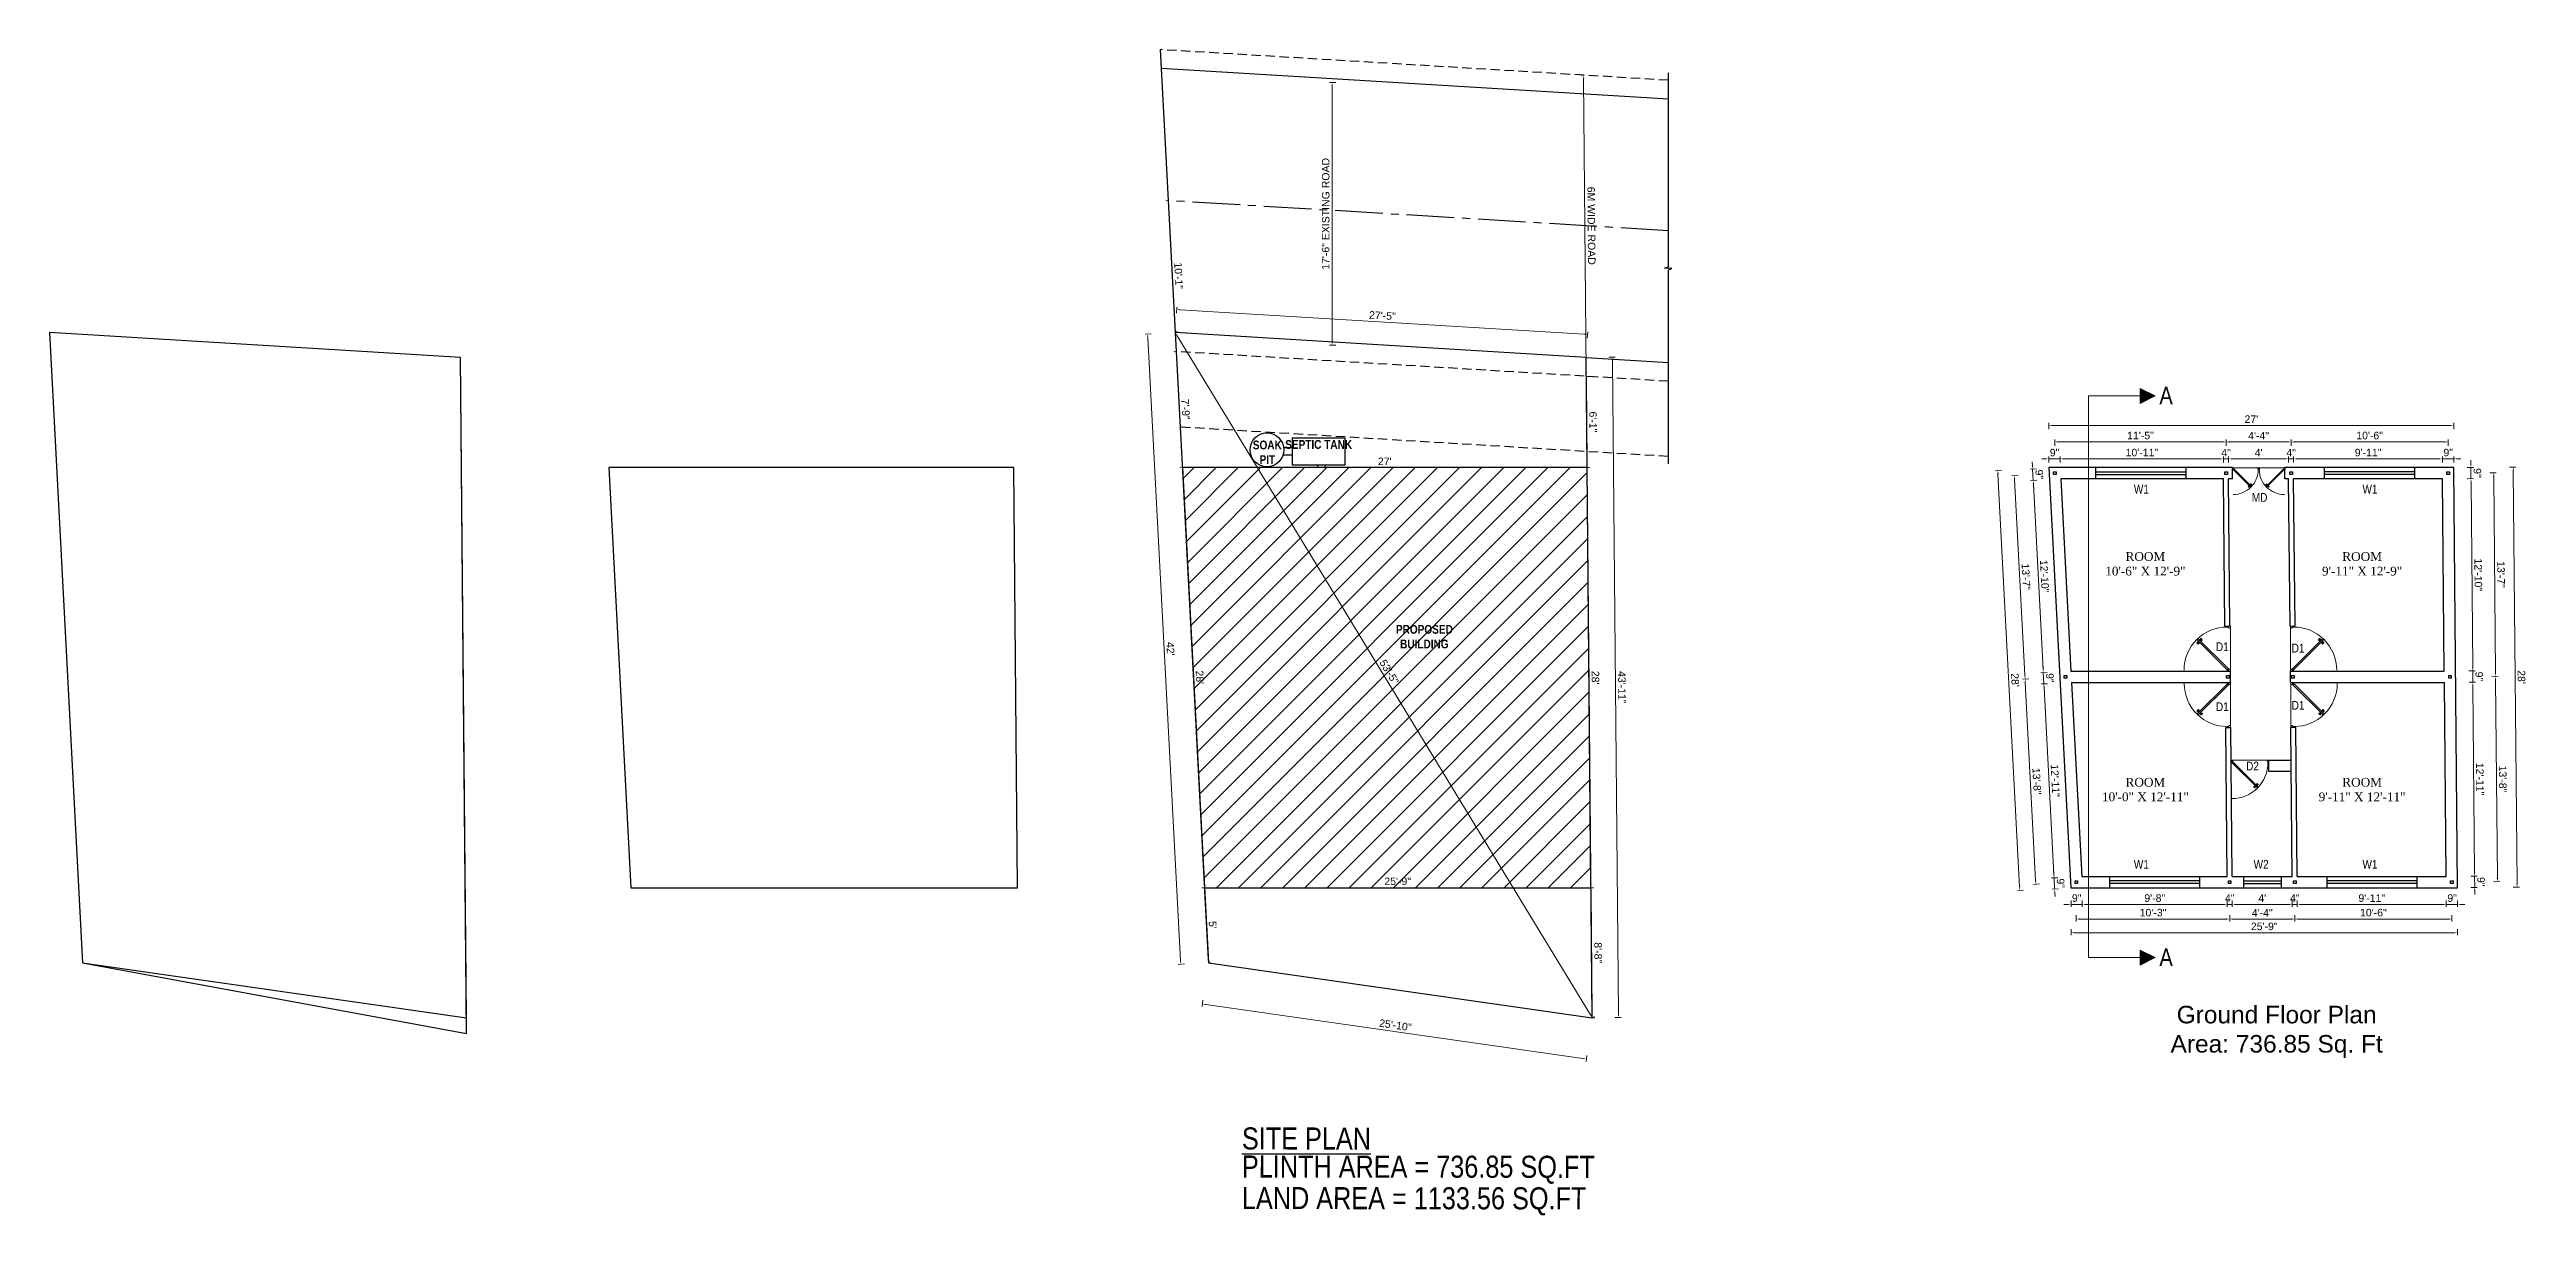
# Model space of a CAD drawing. Header units: inches. Extents: x 380359 to 404964, y -48881 to -44155.
# Drawn here: x 393652 to 395631, y -46241 to -45309 of the extents above; entities that cross this region are included whole.
import ezdxf

# ---------------------------------------------------------------- set-up
doc = ezdxf.new("R2010")
doc.units = ezdxf.units.IN
doc.header["$LTSCALE"] = 2
doc.header["$MEASUREMENT"] = 0
doc.header["$PDMODE"] = 34
doc.linetypes.add('CENTER2', pattern=[28.575, 19.05, -3.175, 3.175, -3.175])
doc.linetypes.add('DASHED2', pattern=[0.375, 0.25, -0.125])
doc.layers.get('0').update_dxf_attribs({"linetype": 'CONTINUOUS'})
doc.layers.get('DEFPOINTS').update_dxf_attribs({"color": 141, "linetype": 'CONTINUOUS'})
for name, color, linetype, lineweight in [('door', 20, 'CONTINUOUS', 35), ('DOOR & WIN', 1, 'CONTINUOUS', 25), ('PUERTAS', 7, 'CONTINUOUS', 9), ('steps', 253, 'CONTINUOUS', 20), ('WALL - A', 1, 'CONTINUOUS', 40)]:
    doc.layers.add(name, color=color, linetype=linetype, lineweight=lineweight)
doc.layers.add('plan wall', color=7, linetype='CONTINUOUS')
doc.styles.add('Lettring Text', font='arial.ttf')
doc.styles.get("Standard").update_dxf_attribs({"font": 'ARIALN.TTF'})
doc.dimstyles.new('Copy of Standard', dxfattribs={"dimtxt": 6, "dimasz": 2.875, "dimexe": 2, "dimexo": 4, "dimgap": 2, "dimtad": 1, "dimdec": 0, "dimrnd": 1, "dimzin": 0, "dimdsep": 46, "dimlunit": 4, "dimtxsty": 'Lettring Text', "dimcen": 0.1, "dimclrd": 7, "dimclre": 7, "dimclrt": 7, "dimazin": 0, "dimtfac": 0.645, "dimtdec": 0, "dimtmove": 1, "dimatfit": 0, "dimfxl": 3, "dimfxlon": 1, "dimtfillclr": 256, "dimtolj": 1, "dimtzin": 0, "dimlwd": -1, "dimlwe": -1, "dimarcsym": 2})

msp = doc.modelspace()

# ---------------------------------------------------------------- texts
at = {"color": 7, "linetype": 'ByBlock', "lineweight": 5, "char_height": 14}
for s, insert, width, attachment_point in [('A', (395348.3, -45578.6), 26.58, 3), ('A', (395348.3, -46027.3), 26.58, 3), ('{\\fArial CE|b0|i0|c238|p34;Ground Floor Plan\\PArea: \\fArial CE|b0|i0|c0|p34;736.85\\fArial CE|b0|i0|c238|p34; Sq. Ft}', (395431.3, -46093.9), 235.547, 5)]:
    msp.add_mtext(s, dxfattribs=dict(at, insert=insert, width=width, attachment_point=attachment_point))
at = {"layer": 'plan wall', "ltscale": 3, "char_height": 17.612, "attachment_point": 7, "rotation": 359.9411}
for s, insert in [('{\\LSITE PLAN}', (394604.4, -46188.1)), ('PLINTH AREA = 736.85 SQ.FT', (394604.4, -46215.1)), ('LAND AREA = 1133.56 SQ.FT', (394604.4, -46240.3))]:
    msp.add_mtext(s, dxfattribs=dict(at, insert=insert))
at = {"layer": 'steps', "color": 7, "ltscale": 0.3, "char_height": 7}
for s, insert, width, attachment_point in [('{\\fTechnic|b1|i0|c2|p2;SOAK PIT}', (394624.7, -45621.6), 35.408, 2), ('{\\fTechnic|b1|i0|c2|p2;SEPTIC TANK}', (394665.7, -45621.2), 55.268, 2), ('W1', (395323.2, -45663.9), 18.621, 8), ('W1', (395505.9, -45663.9), 18.621, 8), ('{\\fTimes New Roman|b0|i0|c0|p18;ROOM\\P10\'-6" X 12\'-9"}', (395326.4, -45710.7), 67.662, 2), ('{\\fTimes New Roman|b0|i0|c0|p18;ROOM\\P9\'-11" X 12\'-9"}', (395499.6, -45710.7), 67.662, 2), ('{\\fTechnic|b1|i0|c2|p2;PROPOSED BUILDING}', (394750.2, -45768.9), 55.268, 2), ('{\\fTimes New Roman|b0|i0|c0|p18;ROOM\\P10\'-0" X 12\'-11"}', (395326.4, -45909.8), 67.662, 8), ('{\\fTimes New Roman|b0|i0|c0|p18;ROOM\\P9\'-11" X 12\'-11"}', (395499.6, -45909.8), 67.662, 8), ('W1', (395323.2, -45956.6), 18.621, 2), ('W2', (395418.9, -45956.6), 18.621, 2), ('W1', (395505.9, -45956.6), 18.621, 2)]:
    msp.add_mtext(s, dxfattribs=dict(at, insert=insert, width=width, attachment_point=attachment_point))
for s, insert, attachment_point in [('MD', (395417.7, -45670.5), 8), ('{\\W1;D1}', (395387.9, -45789.8), 8), ('{\\W1;D1}', (395448.4, -45790.9), 8), ('{\\W1;D1}', (395387.9, -45830.7), 2), ('{\\W1;D1}', (395448.4, -45829.6), 2), ('D2', (395412, -45878.1), 2)]:
    msp.add_mtext_dynamic_manual_height_columns(s, width=18.621, gutter_width=40, heights=[0], dxfattribs=dict(at, insert=insert, attachment_point=attachment_point))

# ---------------------------------------------------------------- blocks, each defined once
blk = doc.blocks.new('2ft6in')
at = {"layer": 'PUERTAS', "color": 2}
for p, q in [((0.8, 2.1), (21, 22.3)), ((21.7, 21.6), (1.5, 1.4)), ((18.3, 21.8), (18.3, 21.8)), ((21.7, 21.6), (21, 22.3)), ((0, 2), (0, 0)), ((0.6, 2), (0, 2)), ((1.3, 0), (0, 0)), ((0.6, 1.3), (0.6, 2)), ((0.7, 1.3), (0.6, 1.3)), ((0.7, 1.3), (0.7, 2)), ((0.7, 1), (0.7, 1.3)), ((1.3, 1), (0.7, 1)), ((1.4, 1.6), (0.8, 2.1)), ((1.3, 1.5), (0.8, 2.1)), ((1.4, 1.6), (1.3, 1.5)), ((1.5, 1.4), (1.3, 1.5)), ((1.3, 0), (1.3, 1)), ((21.2, 18.9), (21.2, 18.9)), ((28.7, 0), (28.7, 1)), ((28.7, 1), (29.3, 1)), ((28.7, 0), (30, 0)), ((29.3, 1), (29.3, 2)), ((29.3, 2), (30, 2)), ((30, 0), (30, 2))]:
    blk.add_line(p, q, dxfattribs=at)
at = {"layer": 'PUERTAS', "color": 8}
for p, q in [((18.8, 20.8), (18, 21.4)), ((18.9, 20.8), (18.1, 21.5)), ((19, 20.9), (18.2, 21.6)), ((18.4, 21.9), (18.3, 21.8)), ((19.1, 21), (18.3, 21.7)), ((18.4, 21.9), (18.6, 22)), ((18.6, 22), (18.6, 22)), ((19.3, 21.3), (18.6, 22)), ((19.4, 21.4), (18.8, 22.1)), ((19.6, 21.5), (18.9, 22.3)), ((19.5, 21.5), (18.9, 22.3)), ((18.9, 20.3), (19.2, 20.7)), ((19.1, 20.8), (19, 20.9)), ((19.2, 20.9), (19.1, 21)), ((19.1, 20.8), (19.1, 20.9)), ((19.1, 20.4), (19.3, 20.8)), ((19.3, 20.9), (19.2, 21)), ((19.4, 21.1), (19.3, 21.2)), ((19.3, 20.6), (19.3, 20.8)), ((19.5, 21.2), (19.4, 21.3)), ((19.5, 21.2), (19.4, 21.3)), ((19.5, 21.1), (19.4, 21.2)), ((19.4, 20.8), (19.4, 20.9)), ((19.6, 20.9), (19.4, 20.9)), ((19.7, 21.1), (19.5, 21)), ((20.1, 21.4), (19.6, 21.1)), ((19.9, 21.2), (19.6, 21.1)), ((19.9, 19.7), (20.2, 19.8)), ((20.1, 19.9), (20.3, 19.9)), ((20.2, 20), (20.3, 20)), ((20.3, 20.1), (20.4, 20)), ((20.5, 20.3), (20.4, 20.1)), ((20.4, 19.8), (20.4, 19.7)), ((20.7, 20.5), (20.5, 20.2)), ((20.5, 20), (20.6, 19.9)), ((20.8, 20.6), (20.6, 20.2)), ((20.6, 20.1), (20.7, 20)), ((20.6, 20.1), (20.7, 20)), ((20.6, 20), (20.7, 20)), ((20.7, 19.9), (21.4, 19.2)), ((20.8, 20), (21.6, 19.3)), ((20.9, 20.1), (21.7, 19.5)), ((21, 20.1), (21.7, 19.5)), ((0, 0), (30, 0)), ((19.7, 19.5), (20.1, 19.8)), ((20.2, 19.7), (20.3, 19.6)), ((20.2, 19.7), (20.3, 19.6)), ((20.2, 19.4), (20.9, 18.7)), ((20.2, 19.4), (20.8, 18.6)), ((20.3, 19.8), (20.4, 19.7)), ((20.3, 19.5), (21, 18.8)), ((20.5, 19.6), (21.1, 18.9)), ((21.3, 19), (21.2, 18.9)), ((21.3, 19), (21.4, 19.1)), ((21.4, 19.2), (21.4, 19.1))]:
    blk.add_line(p, q, dxfattribs=at)
at = {"layer": 'PUERTAS', "color": 1}
for p, q in [((18.1, 21.5), (18.5, 21.9)), ((18.1, 21.4), (18.5, 21.9)), ((18.1, 21.5), (18.1, 21.5)), ((18.7, 20.8), (18.1, 21.3)), ((18.9, 22.3), (18.5, 21.9)), ((18.8, 22.2), (18.5, 21.9)), ((18.8, 22.2), (18.8, 22.2)), ((18.8, 20.8), (19.2, 21.2)), ((18.8, 20.2), (19.1, 20.6)), ((18.9, 20.1), (18.8, 20.1)), ((18.9, 20.9), (18.9, 20.9)), ((19.5, 21.6), (19, 22.3)), ((19, 20.9), (19.2, 21.1)), ((19.1, 20.8), (19, 20.9)), ((19.1, 20.8), (19.3, 21)), ((19.1, 20.7), (19.1, 20.7)), ((19.1, 20.6), (19.1, 20.6)), ((19.5, 21.5), (19.2, 21.2)), ((19.5, 21.3), (19.2, 21.1)), ((19.5, 21.2), (19.3, 21)), ((19.4, 21.4), (19.5, 21.4)), ((19.5, 21.2), (19.4, 21.3)), ((19.6, 21.2), (19.6, 21.2)), ((20.1, 21.5), (19.7, 21.2)), ((19.7, 21.2), (19.7, 21.2)), ((20.2, 21.5), (20.2, 21.5)), ((20.2, 19.7), (20.4, 19.9)), ((20.3, 19.6), (20.5, 19.8)), ((20.6, 20.1), (20.4, 19.9)), ((20.7, 20), (20.5, 19.8)), ((20.7, 20.2), (20.6, 20.2)), ((20.9, 20.1), (20.6, 19.8)), ((20.6, 20.1), (20.7, 20)), ((20.9, 20.7), (20.7, 20.3)), ((20.7, 20.3), (20.7, 20.3)), ((20.8, 20), (20.8, 20)), ((20.9, 20.8), (20.9, 20.8)), ((21, 20.1), (21.7, 19.6)), ((19.5, 19.4), (19.5, 19.4)), ((19.6, 19.4), (20, 19.7)), ((20, 19.7), (20, 19.7)), ((20.1, 19.7), (20.1, 19.7)), ((20.2, 19.4), (20.6, 19.8)), ((20.2, 19.7), (20.3, 19.6)), ((20.2, 19.3), (20.8, 18.6)), ((20.3, 19.5), (20.3, 19.5)), ((20.9, 18.6), (21.3, 19.1)), ((20.9, 18.7), (21.3, 19)), ((20.9, 18.7), (20.9, 18.7)), ((21.7, 19.5), (21.3, 19.1)), ((21.7, 19.4), (21.3, 19)), ((21.6, 19.4), (21.7, 19.4))]:
    blk.add_line(p, q, dxfattribs=at)
at = {"layer": 'PUERTAS', "color": 2}
for radius in [0.129, 0.0627]:
    blk.add_circle((0.7, 2.1), radius, dxfattribs=at)
at = {"layer": 'PUERTAS', "color": 8}
blk.add_arc((0.7, 2.1), 28.7, 359.7285, 90.0333, dxfattribs=at)
at = {"layer": 'PUERTAS', "color": 1}
for centre, start, end in [((18.8, 20.8), 231.0764, 315), ((18.9, 20.2), 135, 225), ((18.9, 22.2), 38.9236, 135), ((19, 20.9), 225, 315), ((19.2, 20.7), 135, 219.7428), ((19.1, 20.6), 315, 39.7428), ((19.5, 21.6), 315, 38.9236), ((19.4, 21.4), 315, 45), ((19.6, 21.2), 50.2572, 135), ((19.7, 21.3), 230.2572, 315), ((20.2, 21.4), 45, 135), ((20.7, 20.3), 135, 219.7428), ((20.6, 20.2), 315, 39.7428), ((20.8, 20), 45, 135), ((20.9, 20.7), 315, 45), ((21, 20.1), 51.0764, 135), ((19.6, 19.5), 225, 315), ((20.1, 19.6), 50.2572, 135), ((20.2, 19.7), 230.2572, 315), ((20.3, 19.4), 135, 218.9236), ((20.4, 19.5), 135, 225), ((20.8, 18.7), 218.9236, 315), ((21.7, 19.5), 315, 51.0764)]:
    blk.add_arc(centre, 0.0667, start, end, dxfattribs=at)
blk = doc.blocks.new('*U224')
at = {"color": 3, "xscale": -1}
blk.add_blockref('2ft6in', (42, 0), dxfattribs=at)
blk = doc.blocks.new('MAIN DLOOR')
at = {"layer": 'door', "color": 3, "yscale": 0.7999999999374268, "zscale": 0.7999999998966563, "rotation": 180}
for p, xscale in [((11264.7, 306.6), 0.7999999999592546), ((11245.5, 306.6), -0.7999999999592546)]:
    blk.add_blockref('*U224', p, dxfattribs=dict(at, xscale=xscale))
blk = doc.blocks.new('*U234')
at = {"color": 3}
blk.add_blockref('2ft6in', (0, 0), dxfattribs=at)
blk = doc.blocks.new('3ft')
at = {"layer": 'PUERTAS', "color": 6}
for p, q in [((1, 2.5), (25.2, 26.7)), ((26, 25.9), (1.8, 1.6)), ((26, 25.9), (25.2, 26.7)), ((0, 2.4), (0, 0)), ((0.7, 2.4), (0, 2.4)), ((1.6, 0), (0, 0)), ((0.7, 1.5), (0.7, 2.4)), ((0.8, 1.5), (0.7, 1.5)), ((0.8, 1.5), (0.8, 2.4)), ((0.8, 1.2), (0.8, 1.5)), ((1.6, 1.2), (0.8, 1.2)), ((1.6, 1.8), (0.9, 2.5)), ((1.6, 1.9), (1, 2.5)), ((1.6, 1.9), (1.6, 1.8)), ((1.8, 1.6), (1.6, 1.8)), ((1.6, 0), (1.6, 1.2)), ((34.4, 0), (34.4, 1.2)), ((34.4, 1.2), (35.2, 1.2)), ((34.4, 0), (36, 0)), ((35.2, 1.2), (35.2, 2.4)), ((35.2, 2.4), (36, 2.4)), ((36, 0), (36, 2.4))]:
    blk.add_line(p, q, dxfattribs=at)
at = {"layer": 'PUERTAS', "color": 8}
for p, q in [((22.6, 24.9), (21.6, 25.7)), ((22.6, 25), (21.7, 25.7)), ((22.7, 25.1), (21.8, 25.9)), ((22.1, 26.3), (22, 26.1)), ((22.9, 25.2), (22, 26.1)), ((22.1, 26.3), (22.3, 26.4)), ((22.3, 26.4), (22.3, 26.4)), ((23.2, 25.5), (22.3, 26.4)), ((23.3, 25.7), (22.5, 26.6)), ((23.5, 25.8), (22.7, 26.8)), ((23.4, 25.8), (22.7, 26.7)), ((22.7, 24.3), (23, 24.8)), ((23, 25), (22.8, 25.1)), ((23, 25), (22.9, 25.2)), ((23, 25), (22.9, 25.1)), ((22.9, 24.5), (23.1, 24.9)), ((23.1, 25.1), (23, 25.2)), ((23.1, 24.8), (23.2, 25)), ((23.3, 25.3), (23.2, 25.4)), ((23.4, 25.4), (23.3, 25.6)), ((23.4, 25.4), (23.3, 25.5)), ((23.4, 25.4), (23.3, 25.5)), ((23.3, 24.9), (23.3, 25.1)), ((23.5, 25.1), (23.3, 25.1)), ((23.6, 25.3), (23.4, 25.2)), ((23.9, 25.5), (23.5, 25.3)), ((24.1, 25.7), (23.6, 25.4)), ((23.6, 23.4), (24.1, 23.7)), ((23.8, 23.6), (24.2, 23.8)), ((24.1, 23.8), (24.3, 23.9)), ((24.2, 24), (24.4, 24)), ((24.2, 23.3), (25, 22.3)), ((24.3, 23.7), (24.4, 23.6)), ((24.3, 23.7), (24.5, 23.6)), ((24.3, 23.6), (24.4, 23.5)), ((24.3, 23.3), (25.1, 22.4)), ((24.4, 24.2), (24.4, 24)), ((24.4, 23.8), (24.5, 23.7)), ((24.4, 23.4), (25.2, 22.5)), ((24.6, 24.3), (24.5, 24.1)), ((24.5, 23.6), (25.4, 22.7)), ((24.8, 24.6), (24.6, 24.2)), ((24.6, 24), (24.7, 23.9)), ((25, 24.8), (24.7, 24.3)), ((24.7, 24.1), (24.8, 23.9)), ((24.7, 24.1), (24.8, 24)), ((24.8, 24.1), (24.9, 24)), ((24.8, 23.8), (25.7, 23)), ((25, 24), (25.9, 23.2)), ((25.1, 24.2), (26.1, 23.4)), ((25.1, 24.1), (26, 23.3)), ((25.6, 22.8), (25.4, 22.7)), ((25.6, 22.8), (25.7, 23)), ((25.7, 23), (25.7, 23)), ((0, 0), (36, 0))]:
    blk.add_line(p, q, dxfattribs=at)
at = {"layer": 'PUERTAS', "color": 1}
for p, q in [((21.7, 25.8), (22.1, 26.3)), ((21.7, 25.7), (22.2, 26.2)), ((21.7, 25.8), (21.7, 25.8)), ((22.5, 25), (21.7, 25.6)), ((22.6, 26.7), (22.1, 26.3)), ((22.7, 26.7), (22.2, 26.2)), ((22.6, 26.7), (22.6, 26.7)), ((22.6, 25), (23, 25.4)), ((22.6, 24.3), (22.9, 24.7)), ((22.6, 24.1), (22.6, 24.1)), ((22.7, 25.1), (22.7, 25.1)), ((23.4, 25.9), (22.8, 26.7)), ((22.8, 25.1), (23.1, 25.3)), ((22.9, 25), (22.8, 25.1)), ((22.9, 24.9), (23.2, 25.2)), ((22.9, 24.8), (22.9, 24.8)), ((22.9, 24.7), (22.9, 24.7)), ((23.4, 25.8), (23, 25.4)), ((23.3, 25.6), (23.1, 25.3)), ((23.5, 25.5), (23.2, 25.2)), ((23.3, 25.7), (23.3, 25.7)), ((23.4, 25.5), (23.3, 25.6)), ((23.4, 23.3), (23.4, 23.3)), ((23.6, 25.5), (23.6, 25.5)), ((23.6, 23.3), (24, 23.6)), ((24.1, 25.8), (23.7, 25.5)), ((23.7, 25.5), (23.7, 25.5)), ((24, 23.6), (24, 23.6)), ((24.1, 23.6), (24.1, 23.6)), ((24.3, 25.8), (24.3, 25.8)), ((24.3, 23.6), (24.5, 23.9)), ((24.3, 23.3), (24.7, 23.7)), ((24.3, 23.6), (24.4, 23.5)), ((24.3, 23.2), (24.9, 22.4)), ((24.4, 23.5), (24.6, 23.8)), ((24.4, 23.4), (24.4, 23.4)), ((24.8, 24.1), (24.5, 23.9)), ((24.9, 24), (24.6, 23.8)), ((25.1, 24.1), (24.7, 23.7)), ((25.1, 24.8), (24.8, 24.4)), ((24.8, 24.4), (24.8, 24.4)), ((24.8, 24.3), (24.8, 24.3)), ((24.8, 24.1), (24.9, 24)), ((25, 24), (25, 24)), ((25, 22.4), (25.5, 22.9)), ((25.1, 25), (25.1, 25)), ((25.1, 22.4), (25.6, 22.8)), ((25.1, 22.4), (25.1, 22.4)), ((25.2, 24.1), (26, 23.5)), ((26, 23.4), (25.5, 22.9)), ((26, 23.3), (25.6, 22.8)), ((26, 23.3), (26, 23.3))]:
    blk.add_line(p, q, dxfattribs=at)
at = {"layer": 'PUERTAS', "color": 2}
for p, q in [((22, 26.1), (22, 26.1)), ((25.4, 22.7), (25.4, 22.7))]:
    blk.add_line(p, q, dxfattribs=at)
at = {"layer": 'PUERTAS', "color": 6}
for radius in [0.155, 0.0752]:
    blk.add_circle((0.8, 2.6), radius, dxfattribs=at)
blk.add_arc((0.8, 2.6), 34.4, 359.7285, 90.0333, dxfattribs=at)
at = {"layer": 'PUERTAS', "color": 1}
for centre, start, end in [((22.5, 25), 231.0764, 315), ((22.7, 24.2), 135, 225), ((22.7, 26.7), 38.9236, 135), ((22.8, 25.1), 225, 315), ((23, 24.9), 135, 219.7428), ((22.9, 24.8), 315, 39.7428), ((23.3, 25.6), 315, 45), ((23.4, 25.9), 315, 38.9236), ((23.5, 23.4), 225, 315), ((23.5, 25.4), 50.2572, 135), ((23.6, 25.5), 230.2572, 315), ((24.1, 23.6), 50.2572, 135), ((24.2, 25.7), 45, 135), ((24.2, 23.7), 230.2572, 315), ((24.3, 23.2), 135, 218.9236), ((24.4, 23.5), 135, 225), ((24.8, 24.3), 135, 219.7428), ((24.7, 24.2), 315, 39.7428), ((24.9, 24), 45, 135), ((25, 22.4), 218.9236, 315), ((25, 24.9), 315, 45), ((25.2, 24.1), 51.0764, 135), ((26, 23.4), 315, 51.0764)]:
    blk.add_arc(centre, 0.08, start, end, dxfattribs=at)
blk = doc.blocks.new('*U222')
at = {"color": 3, "xscale": -1}
blk.add_blockref('3ft', (42, 0), dxfattribs=at)
blk = doc.blocks.new('*D276')
at = {"layer": 'DEFPOINTS', "color": 0, "ltscale": 0.5, "transparency": 16777216}
for p in [(395267, -45978.8), (395275.9, -45978.8), (395275.9, -45992.1)]:
    blk.add_point(p, dxfattribs=at)
at = {"layer": 'steps', "color": 7, "ltscale": 0.5, "transparency": 16777216}
for p, q in [((395264.1, -45992.1), (395261.2, -45992.1)), ((395267, -45989.1), (395267, -45994.1)), ((395267, -45992.1), (395275.9, -45992.1)), ((395275.9, -45989.1), (395275.9, -45994.1)), ((395278.8, -45992.1), (395281.7, -45992.1))]:
    blk.add_line(p, q, dxfattribs=at)
for points in [[(395264.1, -45991.7), (395264.1, -45992.6), (395267, -45992.1)], [(395278.8, -45991.7), (395278.8, -45992.6), (395275.9, -45992.1)]]:
    blk.add_solid(points, dxfattribs=at)
at = {"layer": 'steps', "color": 7, "ltscale": 0.5, "transparency": 16777216, "insert": (395271.5, -45987.1), "char_height": 6, "attachment_point": 5, "style": 'Lettring Text'}
blk.add_mtext('\\A1;9"', dxfattribs=at)
blk = doc.blocks.new('*D277')
at = {"layer": 'DEFPOINTS', "color": 0, "ltscale": 0.5, "transparency": 16777216}
for p in [(395275.9, -45978.8), (395391.8, -45969.8), (395391.8, -45992.1)]:
    blk.add_point(p, dxfattribs=at)
at = {"layer": 'steps', "color": 7, "ltscale": 0.5, "transparency": 16777216}
for p, q in [((395275.9, -45989.1), (395275.9, -45994.1)), ((395278.8, -45992.1), (395388.9, -45992.1)), ((395391.8, -45989.1), (395391.8, -45994.1))]:
    blk.add_line(p, q, dxfattribs=at)
for points in [[(395278.8, -45991.7), (395278.8, -45992.6), (395275.9, -45992.1)], [(395388.9, -45991.7), (395388.9, -45992.6), (395391.8, -45992.1)]]:
    blk.add_solid(points, dxfattribs=at)
at = {"layer": 'steps', "color": 7, "ltscale": 0.5, "transparency": 16777216, "insert": (395333.9, -45987.1), "char_height": 6, "attachment_point": 5, "style": 'Lettring Text'}
blk.add_mtext('\\A1;9\'-8"', dxfattribs=at)
blk = doc.blocks.new('*D278')
at = {"layer": 'DEFPOINTS', "color": 0, "ltscale": 0.5, "transparency": 16777216}
for p in [(395391.8, -45969.8), (395395.8, -45969.7), (395395.8, -45992.1)]:
    blk.add_point(p, dxfattribs=at)
at = {"layer": 'steps', "color": 7, "ltscale": 0.5, "transparency": 16777216}
for p, q in [((395388.9, -45992.1), (395386, -45992.1)), ((395391.8, -45989.1), (395391.8, -45994.1)), ((395391.8, -45992.1), (395395.8, -45992.1)), ((395395.8, -45989.1), (395395.8, -45994.1)), ((395398.6, -45992.1), (395401.5, -45992.1))]:
    blk.add_line(p, q, dxfattribs=at)
for points in [[(395388.9, -45991.7), (395388.9, -45992.6), (395391.8, -45992.1)], [(395398.6, -45991.7), (395398.6, -45992.6), (395395.8, -45992.1)]]:
    blk.add_solid(points, dxfattribs=at)
at = {"layer": 'steps', "color": 7, "ltscale": 0.5, "transparency": 16777216, "insert": (395393.8, -45987.1), "char_height": 6, "attachment_point": 5, "style": 'Lettring Text'}
blk.add_mtext('\\A1;4"', dxfattribs=at)
blk = doc.blocks.new('*D279')
at = {"layer": 'DEFPOINTS', "color": 0, "ltscale": 0.5, "transparency": 16777216}
for p in [(395395.8, -45969.7), (395443.8, -45969.8), (395443.8, -45992.1)]:
    blk.add_point(p, dxfattribs=at)
at = {"layer": 'steps', "color": 7, "ltscale": 0.5, "transparency": 16777216}
for p, q in [((395395.8, -45989.1), (395395.8, -45994.1)), ((395398.6, -45992.1), (395440.9, -45992.1)), ((395443.8, -45989.1), (395443.8, -45994.1))]:
    blk.add_line(p, q, dxfattribs=at)
for points in [[(395398.6, -45991.7), (395398.6, -45992.6), (395395.8, -45992.1)], [(395440.9, -45991.7), (395440.9, -45992.6), (395443.8, -45992.1)]]:
    blk.add_solid(points, dxfattribs=at)
at = {"layer": 'steps', "color": 7, "ltscale": 0.5, "transparency": 16777216, "insert": (395419.8, -45987.1), "char_height": 6, "attachment_point": 5, "style": 'Lettring Text'}
blk.add_mtext("\\A1;4'", dxfattribs=at)
blk = doc.blocks.new('*D280')
at = {"layer": 'DEFPOINTS', "color": 0, "ltscale": 0.5, "transparency": 16777216}
for p in [(395443.8, -45969.8), (395447.8, -45969.7), (395447.8, -45992.1)]:
    blk.add_point(p, dxfattribs=at)
at = {"layer": 'steps', "color": 7, "ltscale": 0.5, "transparency": 16777216}
for p, q in [((395440.9, -45992.1), (395438, -45992.1)), ((395443.8, -45989.1), (395443.8, -45994.1)), ((395443.8, -45992.1), (395447.8, -45992.1)), ((395447.8, -45989.1), (395447.8, -45994.1)), ((395450.7, -45992.1), (395453.5, -45992.1))]:
    blk.add_line(p, q, dxfattribs=at)
for points in [[(395440.9, -45991.7), (395440.9, -45992.6), (395443.8, -45992.1)], [(395450.7, -45991.7), (395450.7, -45992.6), (395447.8, -45992.1)]]:
    blk.add_solid(points, dxfattribs=at)
at = {"layer": 'steps', "color": 7, "ltscale": 0.5, "transparency": 16777216, "insert": (395445.8, -45987.1), "char_height": 6, "attachment_point": 5, "style": 'Lettring Text'}
blk.add_mtext('\\A1;4"', dxfattribs=at)
blk = doc.blocks.new('*D281')
at = {"layer": 'DEFPOINTS', "color": 0, "ltscale": 0.5, "transparency": 16777216}
for p in [(395447.8, -45969.7), (395566.8, -45969.8), (395566.8, -45992.1)]:
    blk.add_point(p, dxfattribs=at)
at = {"layer": 'steps', "color": 7, "ltscale": 0.5, "transparency": 16777216}
for p, q in [((395447.8, -45989.1), (395447.8, -45994.1)), ((395450.7, -45992.1), (395563.9, -45992.1)), ((395566.8, -45989.1), (395566.8, -45994.1))]:
    blk.add_line(p, q, dxfattribs=at)
for points in [[(395450.7, -45991.7), (395450.7, -45992.6), (395447.8, -45992.1)], [(395563.9, -45991.7), (395563.9, -45992.6), (395566.8, -45992.1)]]:
    blk.add_solid(points, dxfattribs=at)
at = {"layer": 'steps', "color": 7, "ltscale": 0.5, "transparency": 16777216, "insert": (395507.3, -45987.1), "char_height": 6, "attachment_point": 5, "style": 'Lettring Text'}
blk.add_mtext('\\A1;9\'-11"', dxfattribs=at)
blk = doc.blocks.new('*D282')
at = {"layer": 'DEFPOINTS', "color": 0, "ltscale": 0.5, "transparency": 16777216}
for p in [(395566.8, -45969.8), (395575.9, -45978.8), (395575.9, -45992.1)]:
    blk.add_point(p, dxfattribs=at)
at = {"layer": 'steps', "color": 7, "ltscale": 0.5, "transparency": 16777216}
for p, q in [((395563.9, -45992.1), (395561, -45992.1)), ((395566.8, -45989.1), (395566.8, -45994.1)), ((395566.8, -45992.1), (395575.9, -45992.1)), ((395575.9, -45989.1), (395575.9, -45994.1)), ((395578.7, -45992.1), (395581.6, -45992.1))]:
    blk.add_line(p, q, dxfattribs=at)
for points in [[(395563.9, -45991.7), (395563.9, -45992.6), (395566.8, -45992.1)], [(395578.7, -45991.7), (395578.7, -45992.6), (395575.9, -45992.1)]]:
    blk.add_solid(points, dxfattribs=at)
at = {"layer": 'steps', "color": 7, "ltscale": 0.5, "transparency": 16777216, "insert": (395571.5, -45987.1), "char_height": 6, "attachment_point": 5, "style": 'Lettring Text'}
blk.add_mtext('\\A1;9"', dxfattribs=at)
blk = doc.blocks.new('*D283')
at = {"layer": 'DEFPOINTS', "color": 0, "ltscale": 0.5, "transparency": 16777216}
for p in [(395271.2, -45974.3), (395393.8, -45974.3), (395393.8, -46003.8)]:
    blk.add_point(p, dxfattribs=at)
at = {"layer": 'steps', "color": 7, "ltscale": 0.5, "transparency": 16777216}
for p, q in [((395271.2, -46000.8), (395271.2, -46005.8)), ((395393.8, -46000.8), (395393.8, -46005.8)), ((395274.1, -46003.8), (395390.9, -46003.8))]:
    blk.add_line(p, q, dxfattribs=at)
for points in [[(395274.1, -46003.3), (395274.1, -46004.3), (395271.2, -46003.8)], [(395390.9, -46003.3), (395390.9, -46004.3), (395393.8, -46003.8)]]:
    blk.add_solid(points, dxfattribs=at)
at = {"layer": 'steps', "color": 7, "ltscale": 0.5, "transparency": 16777216, "insert": (395332.5, -45998.7), "char_height": 6, "attachment_point": 5, "style": 'Lettring Text'}
blk.add_mtext('\\A1;10\'-3"', dxfattribs=at)
blk = doc.blocks.new('*D284')
at = {"layer": 'DEFPOINTS', "color": 0, "ltscale": 0.5, "transparency": 16777216}
for p in [(395393.8, -45974.3), (395445.8, -45974.3), (395445.8, -46003.8)]:
    blk.add_point(p, dxfattribs=at)
at = {"layer": 'steps', "color": 7, "ltscale": 0.5, "transparency": 16777216}
for p, q in [((395393.8, -46000.8), (395393.8, -46005.8)), ((395445.8, -46000.8), (395445.8, -46005.8)), ((395396.7, -46003.8), (395442.9, -46003.8))]:
    blk.add_line(p, q, dxfattribs=at)
for points in [[(395396.7, -46003.3), (395396.7, -46004.3), (395393.8, -46003.8)], [(395442.9, -46003.3), (395442.9, -46004.3), (395445.8, -46003.8)]]:
    blk.add_solid(points, dxfattribs=at)
at = {"layer": 'steps', "color": 7, "ltscale": 0.5, "transparency": 16777216, "insert": (395419.8, -45998.8), "char_height": 6, "attachment_point": 5, "style": 'Lettring Text'}
blk.add_mtext('\\A1;4\'-4"', dxfattribs=at)
blk = doc.blocks.new('*D285')
at = {"layer": 'DEFPOINTS', "color": 0, "ltscale": 0.5, "transparency": 16777216}
for p in [(395445.8, -45974.3), (395571.3, -45974.3), (395571.3, -46003.8)]:
    blk.add_point(p, dxfattribs=at)
at = {"layer": 'steps', "color": 7, "ltscale": 0.5, "transparency": 16777216}
for p, q in [((395445.8, -46000.8), (395445.8, -46005.8)), ((395571.3, -46000.8), (395571.3, -46005.8)), ((395448.7, -46003.8), (395568.4, -46003.8))]:
    blk.add_line(p, q, dxfattribs=at)
for points in [[(395448.7, -46003.3), (395448.7, -46004.3), (395445.8, -46003.8)], [(395568.4, -46003.3), (395568.4, -46004.3), (395571.3, -46003.8)]]:
    blk.add_solid(points, dxfattribs=at)
at = {"layer": 'steps', "color": 7, "ltscale": 0.5, "transparency": 16777216, "insert": (395508.6, -45998.7), "char_height": 6, "attachment_point": 5, "style": 'Lettring Text'}
blk.add_mtext('\\A1;10\'-6"', dxfattribs=at)
blk = doc.blocks.new('*D286')
at = {"layer": 'DEFPOINTS', "color": 0, "ltscale": 0.5, "transparency": 16777216}
for p in [(395267, -45978.8), (395575.9, -45978.8), (395575.9, -46014.8)]:
    blk.add_point(p, dxfattribs=at)
at = {"layer": 'steps', "color": 7, "ltscale": 0.5, "transparency": 16777216}
for p, q in [((395267, -46011.8), (395267, -46016.8)), ((395269.8, -46014.8), (395573, -46014.8)), ((395575.9, -46011.8), (395575.9, -46016.8))]:
    blk.add_line(p, q, dxfattribs=at)
for points in [[(395269.8, -46014.3), (395269.8, -46015.2), (395267, -46014.8)], [(395573, -46014.3), (395573, -46015.2), (395575.9, -46014.8)]]:
    blk.add_solid(points, dxfattribs=at)
at = {"layer": 'steps', "color": 7, "ltscale": 0.5, "transparency": 16777216, "insert": (395421.4, -46009.7), "char_height": 6, "attachment_point": 5, "style": 'Lettring Text'}
blk.add_mtext('\\A1;25\'-9"', dxfattribs=at)
blk = doc.blocks.new('*D287')
at = {"layer": 'DEFPOINTS', "color": 0, "ltscale": 0.5, "transparency": 16777216}
for p in [(395249.3, -45643.2), (395258.3, -45636.2), (395258.3, -45643.2)]:
    blk.add_point(p, dxfattribs=at)
at = {"layer": 'steps', "color": 7, "ltscale": 0.5, "transparency": 16777216}
for p, q in [((395246.4, -45636.2), (395243.6, -45636.2)), ((395249.3, -45639.2), (395249.3, -45634.2)), ((395249.3, -45636.2), (395258.3, -45636.2)), ((395258.3, -45639.2), (395258.3, -45634.2)), ((395261.2, -45636.2), (395264.1, -45636.2))]:
    blk.add_line(p, q, dxfattribs=at)
for points in [[(395246.4, -45635.8), (395246.4, -45636.7), (395249.3, -45636.2)], [(395261.2, -45635.8), (395261.2, -45636.7), (395258.3, -45636.2)]]:
    blk.add_solid(points, dxfattribs=at)
at = {"layer": 'steps', "color": 7, "ltscale": 0.5, "transparency": 16777216, "insert": (395253.8, -45631.2), "char_height": 6, "attachment_point": 5, "style": 'Lettring Text'}
blk.add_mtext('\\A1;9"', dxfattribs=at)
blk = doc.blocks.new('*D288')
at = {"layer": 'DEFPOINTS', "color": 0, "ltscale": 0.5, "transparency": 16777216}
for p in [(395258.3, -45643.2), (395388.9, -45636.2), (395388.9, -45652.2)]:
    blk.add_point(p, dxfattribs=at)
at = {"layer": 'steps', "color": 7, "ltscale": 0.5, "transparency": 16777216}
for p, q in [((395258.3, -45639.2), (395258.3, -45634.2)), ((395261.2, -45636.2), (395386, -45636.2)), ((395388.9, -45639.2), (395388.9, -45634.2))]:
    blk.add_line(p, q, dxfattribs=at)
for points in [[(395261.2, -45635.8), (395261.2, -45636.7), (395258.3, -45636.2)], [(395386, -45635.8), (395386, -45636.7), (395388.9, -45636.2)]]:
    blk.add_solid(points, dxfattribs=at)
at = {"layer": 'steps', "color": 7, "ltscale": 0.5, "transparency": 16777216, "insert": (395323.6, -45631.2), "char_height": 6, "attachment_point": 5, "style": 'Lettring Text'}
blk.add_mtext('\\A1;10\'-11"', dxfattribs=at)
blk = doc.blocks.new('*D289')
at = {"layer": 'DEFPOINTS', "color": 0, "ltscale": 0.5, "transparency": 16777216}
for p in [(395392.9, -45636.2), (395388.9, -45652.2), (395392.9, -45652.2)]:
    blk.add_point(p, dxfattribs=at)
at = {"layer": 'steps', "color": 7, "ltscale": 0.5, "transparency": 16777216}
for p, q in [((395386, -45636.2), (395383.2, -45636.2)), ((395388.9, -45639.2), (395388.9, -45634.2)), ((395388.9, -45636.2), (395392.9, -45636.2)), ((395392.9, -45639.2), (395392.9, -45634.2)), ((395395.8, -45636.2), (395398.7, -45636.2))]:
    blk.add_line(p, q, dxfattribs=at)
for points in [[(395386, -45635.8), (395386, -45636.7), (395388.9, -45636.2)], [(395395.8, -45635.8), (395395.8, -45636.7), (395392.9, -45636.2)]]:
    blk.add_solid(points, dxfattribs=at)
at = {"layer": 'steps', "color": 7, "ltscale": 0.5, "transparency": 16777216, "insert": (395390.9, -45631.2), "char_height": 6, "attachment_point": 5, "style": 'Lettring Text'}
blk.add_mtext('\\A1;4"', dxfattribs=at)
blk = doc.blocks.new('*D290')
at = {"layer": 'DEFPOINTS', "color": 0, "ltscale": 0.5, "transparency": 16777216}
for p in [(395440.9, -45636.2), (395392.9, -45652.2), (395440.9, -45652.2)]:
    blk.add_point(p, dxfattribs=at)
at = {"layer": 'steps', "color": 7, "ltscale": 0.5, "transparency": 16777216}
for p, q in [((395392.9, -45639.2), (395392.9, -45634.2)), ((395395.8, -45636.2), (395438, -45636.2)), ((395440.9, -45639.2), (395440.9, -45634.2))]:
    blk.add_line(p, q, dxfattribs=at)
for points in [[(395395.8, -45635.8), (395395.8, -45636.7), (395392.9, -45636.2)], [(395438, -45635.8), (395438, -45636.7), (395440.9, -45636.2)]]:
    blk.add_solid(points, dxfattribs=at)
at = {"layer": 'steps', "color": 7, "ltscale": 0.5, "transparency": 16777216, "insert": (395416.9, -45631.2), "char_height": 6, "attachment_point": 5, "style": 'Lettring Text'}
blk.add_mtext("\\A1;4'", dxfattribs=at)
blk = doc.blocks.new('*D291')
at = {"layer": 'DEFPOINTS', "color": 0, "ltscale": 0.5, "transparency": 16777216}
for p in [(395444.9, -45636.2), (395440.9, -45652.2), (395444.9, -45652.2)]:
    blk.add_point(p, dxfattribs=at)
at = {"layer": 'steps', "color": 7, "ltscale": 0.5, "transparency": 16777216}
for p, q in [((395438, -45636.2), (395435.2, -45636.2)), ((395440.9, -45639.2), (395440.9, -45634.2)), ((395440.9, -45636.2), (395444.9, -45636.2)), ((395444.9, -45639.2), (395444.9, -45634.2)), ((395447.8, -45636.2), (395450.7, -45636.2))]:
    blk.add_line(p, q, dxfattribs=at)
for points in [[(395438, -45635.8), (395438, -45636.7), (395440.9, -45636.2)], [(395447.8, -45635.8), (395447.8, -45636.7), (395444.9, -45636.2)]]:
    blk.add_solid(points, dxfattribs=at)
at = {"layer": 'steps', "color": 7, "ltscale": 0.5, "transparency": 16777216, "insert": (395442.9, -45631.2), "char_height": 6, "attachment_point": 5, "style": 'Lettring Text'}
blk.add_mtext('\\A1;4"', dxfattribs=at)
blk = doc.blocks.new('*D292')
at = {"layer": 'DEFPOINTS', "color": 0, "ltscale": 0.5, "transparency": 16777216}
for p in [(395563.9, -45636.2), (395444.9, -45652.2), (395563.9, -45652.2)]:
    blk.add_point(p, dxfattribs=at)
at = {"layer": 'steps', "color": 7, "ltscale": 0.5, "transparency": 16777216}
for p, q in [((395444.9, -45639.2), (395444.9, -45634.2)), ((395447.8, -45636.2), (395561, -45636.2)), ((395563.9, -45639.2), (395563.9, -45634.2))]:
    blk.add_line(p, q, dxfattribs=at)
for points in [[(395447.8, -45635.8), (395447.8, -45636.7), (395444.9, -45636.2)], [(395561, -45635.8), (395561, -45636.7), (395563.9, -45636.2)]]:
    blk.add_solid(points, dxfattribs=at)
at = {"layer": 'steps', "color": 7, "ltscale": 0.5, "transparency": 16777216, "insert": (395504.4, -45631.2), "char_height": 6, "attachment_point": 5, "style": 'Lettring Text'}
blk.add_mtext('\\A1;9\'-11"', dxfattribs=at)
blk = doc.blocks.new('*D293')
at = {"layer": 'DEFPOINTS', "color": 0, "ltscale": 0.5, "transparency": 16777216}
for p in [(395572.8, -45636.2), (395572.8, -45643.2), (395563.9, -45652.2)]:
    blk.add_point(p, dxfattribs=at)
at = {"layer": 'steps', "color": 7, "ltscale": 0.5, "transparency": 16777216}
for p, q in [((395561, -45636.2), (395558.2, -45636.2)), ((395563.9, -45639.2), (395563.9, -45634.2)), ((395563.9, -45636.2), (395572.8, -45636.2)), ((395572.8, -45639.2), (395572.8, -45634.2)), ((395575.7, -45636.2), (395578.6, -45636.2))]:
    blk.add_line(p, q, dxfattribs=at)
for points in [[(395561, -45635.8), (395561, -45636.7), (395563.9, -45636.2)], [(395575.7, -45635.8), (395575.7, -45636.7), (395572.8, -45636.2)]]:
    blk.add_solid(points, dxfattribs=at)
at = {"layer": 'steps', "color": 7, "ltscale": 0.5, "transparency": 16777216, "insert": (395568.4, -45631.2), "char_height": 6, "attachment_point": 5, "style": 'Lettring Text'}
blk.add_mtext('\\A1;9"', dxfattribs=at)
blk = doc.blocks.new('*D294')
at = {"layer": 'DEFPOINTS', "color": 0, "ltscale": 0.5, "transparency": 16777216}
for p in [(395390.9, -45622.7), (395254, -45647.7), (395390.9, -45647.7)]:
    blk.add_point(p, dxfattribs=at)
at = {"layer": 'steps', "color": 7, "ltscale": 0.5, "transparency": 16777216}
for p, q in [((395254, -45625.7), (395254, -45620.7)), ((395256.9, -45622.7), (395388, -45622.7)), ((395390.9, -45625.7), (395390.9, -45620.7))]:
    blk.add_line(p, q, dxfattribs=at)
for points in [[(395256.9, -45622.2), (395256.9, -45623.2), (395254, -45622.7)], [(395388, -45622.2), (395388, -45623.2), (395390.9, -45622.7)]]:
    blk.add_solid(points, dxfattribs=at)
at = {"layer": 'steps', "color": 7, "ltscale": 0.5, "transparency": 16777216, "insert": (395322.5, -45617.6), "char_height": 6, "attachment_point": 5, "style": 'Lettring Text'}
blk.add_mtext('\\A1;11\'-5"', dxfattribs=at)
blk = doc.blocks.new('*D295')
at = {"layer": 'DEFPOINTS', "color": 0, "ltscale": 0.5, "transparency": 16777216}
for p in [(395442.9, -45622.7), (395390.9, -45647.7), (395442.9, -45647.7)]:
    blk.add_point(p, dxfattribs=at)
at = {"layer": 'steps', "color": 7, "ltscale": 0.5, "transparency": 16777216}
for p, q in [((395390.9, -45625.7), (395390.9, -45620.7)), ((395393.7, -45622.7), (395440, -45622.7)), ((395442.9, -45625.7), (395442.9, -45620.7))]:
    blk.add_line(p, q, dxfattribs=at)
for points in [[(395393.7, -45622.2), (395393.7, -45623.2), (395390.9, -45622.7)], [(395440, -45622.2), (395440, -45623.2), (395442.9, -45622.7)]]:
    blk.add_solid(points, dxfattribs=at)
at = {"layer": 'steps', "color": 7, "ltscale": 0.5, "transparency": 16777216, "insert": (395416.9, -45617.7), "char_height": 6, "attachment_point": 5, "style": 'Lettring Text'}
blk.add_mtext('\\A1;4\'-4"', dxfattribs=at)
blk = doc.blocks.new('*D296')
at = {"layer": 'DEFPOINTS', "color": 0, "ltscale": 0.5, "transparency": 16777216}
for p in [(395568.4, -45622.7), (395442.9, -45647.7), (395568.4, -45647.7)]:
    blk.add_point(p, dxfattribs=at)
at = {"layer": 'steps', "color": 7, "ltscale": 0.5, "transparency": 16777216}
for p, q in [((395442.9, -45625.7), (395442.9, -45620.7)), ((395445.7, -45622.7), (395565.5, -45622.7)), ((395568.4, -45625.7), (395568.4, -45620.7))]:
    blk.add_line(p, q, dxfattribs=at)
for points in [[(395445.7, -45622.2), (395445.7, -45623.2), (395442.9, -45622.7)], [(395565.5, -45622.2), (395565.5, -45623.2), (395568.4, -45622.7)]]:
    blk.add_solid(points, dxfattribs=at)
at = {"layer": 'steps', "color": 7, "ltscale": 0.5, "transparency": 16777216, "insert": (395505.6, -45617.6), "char_height": 6, "attachment_point": 5, "style": 'Lettring Text'}
blk.add_mtext('\\A1;10\'-6"', dxfattribs=at)
blk = doc.blocks.new('*D297')
at = {"layer": 'DEFPOINTS', "color": 0, "ltscale": 0.5, "transparency": 16777216}
for p in [(395572.8, -45609.5), (395249.3, -45643.2), (395572.8, -45643.2)]:
    blk.add_point(p, dxfattribs=at)
at = {"layer": 'steps', "color": 7, "ltscale": 0.5, "transparency": 16777216}
for p, q in [((395249.3, -45612.5), (395249.3, -45607.5)), ((395252.2, -45609.5), (395570, -45609.5)), ((395572.8, -45612.5), (395572.8, -45607.5))]:
    blk.add_line(p, q, dxfattribs=at)
for points in [[(395252.2, -45609), (395252.2, -45609.9), (395249.3, -45609.5)], [(395570, -45609), (395570, -45609.9), (395572.8, -45609.5)]]:
    blk.add_solid(points, dxfattribs=at)
at = {"layer": 'steps', "color": 7, "ltscale": 0.5, "transparency": 16777216, "insert": (395411.1, -45604.5), "char_height": 6, "attachment_point": 5, "style": 'Lettring Text'}
blk.add_mtext("\\A1;27'", dxfattribs=at)
blk = doc.blocks.new('*D298')
at = {"layer": 'DEFPOINTS', "color": 0, "ltscale": 0.5, "transparency": 16777216}
for p in [(395253.4, -45970.9), (395275.5, -45969.8), (395275.9, -45978.8)]:
    blk.add_point(p, dxfattribs=at)
at = {"layer": 'steps', "color": 7, "ltscale": 0.5, "transparency": 16777216}
for p, q in [((395256.4, -45970.8), (395251.4, -45971)), ((395256.9, -45979.8), (395251.9, -45980)), ((395253.3, -45968.1), (395253.1, -45965.2)), ((395253.9, -45979.9), (395253.4, -45970.9)), ((395254, -45982.8), (395254.2, -45985.7))]:
    blk.add_line(p, q, dxfattribs=at)
for points in [[(395253.7, -45968), (395252.8, -45968.1), (395253.4, -45970.9)], [(395254.5, -45982.8), (395253.6, -45982.8), (395253.9, -45979.9)]]:
    blk.add_solid(points, dxfattribs=at)
at = {"layer": 'steps', "color": 7, "ltscale": 0.5, "transparency": 16777216, "insert": (395258.7, -45975.2), "char_height": 6, "attachment_point": 5, "rotation": 273.008, "style": 'Lettring Text'}
blk.add_mtext('\\A1;9"', dxfattribs=at)
blk = doc.blocks.new('*D299')
at = {"layer": 'DEFPOINTS', "color": 0, "ltscale": 0.5, "transparency": 16777216}
for p in [(395245.3, -45815.9), (395267.3, -45814.8), (395275.5, -45969.8)]:
    blk.add_point(p, dxfattribs=at)
at = {"layer": 'steps', "color": 7, "ltscale": 0.5, "transparency": 16777216}
for p, q in [((395248.3, -45815.8), (395243.3, -45816)), ((395253.3, -45968.1), (395245.4, -45818.8)), ((395256.4, -45970.8), (395251.4, -45971))]:
    blk.add_line(p, q, dxfattribs=at)
for points in [[(395245.9, -45818.8), (395244.9, -45818.8), (395245.3, -45815.9)], [(395253.7, -45968), (395252.8, -45968.1), (395253.4, -45970.9)]]:
    blk.add_solid(points, dxfattribs=at)
at = {"layer": 'steps', "color": 7, "ltscale": 0.5, "transparency": 16777216, "insert": (395254.4, -45893.2), "char_height": 6, "attachment_point": 5, "rotation": 273.008, "style": 'Lettring Text'}
blk.add_mtext('\\A1;12\'-11"', dxfattribs=at)
blk = doc.blocks.new('*D300')
at = {"layer": 'DEFPOINTS', "color": 0, "ltscale": 0.5, "transparency": 16777216}
for p in [(395244.8, -45807), (395267.3, -45805.8), (395267.3, -45814.8)]:
    blk.add_point(p, dxfattribs=at)
at = {"layer": 'steps', "color": 7, "ltscale": 0.5, "transparency": 16777216}
for p, q in [((395244.7, -45804.1), (395244.5, -45801.2)), ((395247.8, -45806.8), (395242.8, -45807.1)), ((395248.3, -45815.8), (395243.3, -45816)), ((395245.3, -45815.9), (395244.8, -45807)), ((395245.4, -45818.8), (395245.6, -45821.7))]:
    blk.add_line(p, q, dxfattribs=at)
for points in [[(395245.1, -45804.1), (395244.2, -45804.1), (395244.8, -45807)], [(395245.9, -45818.8), (395244.9, -45818.8), (395245.3, -45815.9)]]:
    blk.add_solid(points, dxfattribs=at)
at = {"layer": 'steps', "color": 7, "ltscale": 0.5, "transparency": 16777216, "insert": (395250.1, -45811.2), "char_height": 6, "attachment_point": 5, "rotation": 273.008, "style": 'Lettring Text'}
blk.add_mtext('\\A1;9"', dxfattribs=at)
blk = doc.blocks.new('*D301')
at = {"layer": 'DEFPOINTS', "color": 0, "ltscale": 0.5, "transparency": 16777216}
for p in [(395236.7, -45653.4), (395258.8, -45652.2), (395267.3, -45805.8)]:
    blk.add_point(p, dxfattribs=at)
at = {"layer": 'steps', "color": 7, "ltscale": 0.5, "transparency": 16777216}
for p, q in [((395239.7, -45653.2), (395234.7, -45653.5)), ((395244.7, -45804.1), (395236.9, -45656.3)), ((395247.8, -45806.8), (395242.8, -45807.1))]:
    blk.add_line(p, q, dxfattribs=at)
for points in [[(395237.4, -45656.2), (395236.4, -45656.3), (395236.7, -45653.4)], [(395245.1, -45804.1), (395244.2, -45804.1), (395244.8, -45807)]]:
    blk.add_solid(points, dxfattribs=at)
at = {"layer": 'steps', "color": 7, "ltscale": 0.5, "transparency": 16777216, "insert": (395245.8, -45729.9), "char_height": 6, "attachment_point": 5, "rotation": 273.008, "style": 'Lettring Text'}
blk.add_mtext('\\A1;12\'-10"', dxfattribs=at)
blk = doc.blocks.new('*D302')
at = {"layer": 'DEFPOINTS', "color": 0, "ltscale": 0.5, "transparency": 16777216}
for p in [(395236.3, -45644.4), (395258.3, -45643.2), (395258.8, -45652.2)]:
    blk.add_point(p, dxfattribs=at)
at = {"layer": 'steps', "color": 7, "ltscale": 0.5, "transparency": 16777216}
for p, q in [((395239.3, -45644.2), (395234.3, -45644.5)), ((395236.1, -45641.5), (395236, -45638.7)), ((395236.7, -45653.4), (395236.3, -45644.4)), ((395239.7, -45653.2), (395234.7, -45653.5)), ((395236.9, -45656.3), (395237, -45659.1))]:
    blk.add_line(p, q, dxfattribs=at)
for points in [[(395236.6, -45641.5), (395235.6, -45641.5), (395236.3, -45644.4)], [(395237.4, -45656.2), (395236.4, -45656.3), (395236.7, -45653.4)]]:
    blk.add_solid(points, dxfattribs=at)
at = {"layer": 'steps', "color": 7, "ltscale": 0.5, "transparency": 16777216, "insert": (395241.6, -45648.6), "char_height": 6, "attachment_point": 5, "rotation": 273.008, "style": 'Lettring Text'}
blk.add_mtext('\\A1;9"', dxfattribs=at)
blk = doc.blocks.new('*D303')
at = {"layer": 'DEFPOINTS', "color": 0, "ltscale": 0.5, "transparency": 16777216}
for p in [(395230.3, -45812), (395262.6, -45810.3), (395271.2, -45974.3)]:
    blk.add_point(p, dxfattribs=at)
at = {"layer": 'steps', "color": 7, "ltscale": 0.5, "transparency": 16777216}
for p, q in [((395233.3, -45811.8), (395228.3, -45812.1)), ((395238.7, -45973.1), (395230.4, -45814.8)), ((395241.9, -45975.8), (395236.9, -45976.1))]:
    blk.add_line(p, q, dxfattribs=at)
for points in [[(395230.9, -45814.8), (395229.9, -45814.9), (395230.3, -45812)], [(395239.2, -45973.1), (395238.2, -45973.1), (395238.9, -45976)]]:
    blk.add_solid(points, dxfattribs=at)
at = {"layer": 'steps', "color": 7, "ltscale": 0.5, "transparency": 16777216, "insert": (395239.6, -45893.7), "char_height": 6, "attachment_point": 5, "rotation": 273.008, "style": 'Lettring Text'}
blk.add_mtext('\\A1;13\'-8"', dxfattribs=at)
blk = doc.blocks.new('*D304')
at = {"layer": 'DEFPOINTS', "color": 0, "ltscale": 0.5, "transparency": 16777216}
for p in [(395221.7, -45649.4), (395254, -45647.7), (395262.6, -45810.3)]:
    blk.add_point(p, dxfattribs=at)
at = {"layer": 'steps', "color": 7, "ltscale": 0.5, "transparency": 16777216}
for p, q in [((395224.7, -45649.3), (395219.7, -45649.5)), ((395230.1, -45809.1), (395221.9, -45652.3)), ((395233.3, -45811.8), (395228.3, -45812.1))]:
    blk.add_line(p, q, dxfattribs=at)
for points in [[(395222.3, -45652.3), (395221.4, -45652.3), (395221.7, -45649.4)], [(395230.6, -45809.1), (395229.6, -45809.1), (395230.3, -45812)]]:
    blk.add_solid(points, dxfattribs=at)
at = {"layer": 'steps', "color": 7, "ltscale": 0.5, "transparency": 16777216, "insert": (395231, -45730.4), "char_height": 6, "attachment_point": 5, "rotation": 273.008, "style": 'Lettring Text'}
blk.add_mtext('\\A1;13\'-7"', dxfattribs=at)
blk = doc.blocks.new('*D305')
at = {"layer": 'DEFPOINTS', "color": 0, "ltscale": 0.5, "transparency": 16777216}
for p in [(395249.3, -45643.2), (395226.1, -45980.9), (395266.9, -45978.8)]:
    blk.add_point(p, dxfattribs=at)
at = {"layer": 'steps', "color": 7, "ltscale": 0.5, "transparency": 16777216}
for p, q in [((395211.5, -45645.2), (395206.5, -45645.5)), ((395208.6, -45648.3), (395225.9, -45978)), ((395229.1, -45980.8), (395224.1, -45981))]:
    blk.add_line(p, q, dxfattribs=at)
for points in [[(395209.1, -45648.2), (395208.1, -45648.3), (395208.5, -45645.4)], [(395226.4, -45978), (395225.5, -45978.1), (395226.1, -45980.9)]]:
    blk.add_solid(points, dxfattribs=at)
at = {"layer": 'steps', "color": 7, "ltscale": 0.5, "transparency": 16777216, "insert": (395222.3, -45812.9), "char_height": 6, "attachment_point": 5, "rotation": 273.008, "style": 'Lettring Text'}
blk.add_mtext("\\A1;28'", dxfattribs=at)
blk = doc.blocks.new('*D312')
at = {"layer": 'DEFPOINTS', "color": 0, "ltscale": 0.5, "transparency": 16777216}
for p in [(395563.8, -45643.2), (395563.9, -45652.2), (395586.6, -45652)]:
    blk.add_point(p, dxfattribs=at)
at = {"layer": 'steps', "color": 7, "ltscale": 0.5, "transparency": 16777216}
for p, q in [((395583.6, -45643.1), (395588.6, -45643)), ((395586.5, -45640.2), (395586.5, -45637.3)), ((395586.6, -45643), (395586.6, -45652)), ((395583.6, -45652.1), (395588.6, -45652)), ((395586.7, -45654.9), (395586.7, -45657.8))]:
    blk.add_line(p, q, dxfattribs=at)
for points in [[(395587, -45640.2), (395586, -45640.2), (395586.6, -45643)], [(395587.1, -45654.9), (395586.2, -45654.9), (395586.6, -45652)]]:
    blk.add_solid(points, dxfattribs=at)
at = {"layer": 'steps', "color": 7, "ltscale": 0.5, "transparency": 16777216, "insert": (395591.7, -45647.5), "char_height": 6, "attachment_point": 5, "rotation": 270.5182, "style": 'Lettring Text'}
blk.add_mtext('\\A1;9"', dxfattribs=at)
blk = doc.blocks.new('*D313')
at = {"layer": 'DEFPOINTS', "color": 0, "ltscale": 0.5, "transparency": 16777216}
for p in [(395563.9, -45652.2), (395565.3, -45805.8), (395588, -45805.6)]:
    blk.add_point(p, dxfattribs=at)
at = {"layer": 'steps', "color": 7, "ltscale": 0.5, "transparency": 16777216}
for p, q in [((395583.6, -45652.1), (395588.6, -45652)), ((395586.7, -45654.9), (395588, -45802.7)), ((395585, -45805.6), (395590, -45805.5))]:
    blk.add_line(p, q, dxfattribs=at)
for points in [[(395587.1, -45654.9), (395586.2, -45654.9), (395586.6, -45652)], [(395588.5, -45802.7), (395587.5, -45802.7), (395588, -45805.6)]]:
    blk.add_solid(points, dxfattribs=at)
at = {"layer": 'steps', "color": 7, "ltscale": 0.5, "transparency": 16777216, "insert": (395592.4, -45728.8), "char_height": 6, "attachment_point": 5, "rotation": 270.5182, "style": 'Lettring Text'}
blk.add_mtext('\\A1;12\'-10"', dxfattribs=at)
blk = doc.blocks.new('*D314')
at = {"layer": 'DEFPOINTS', "color": 0, "ltscale": 0.5, "transparency": 16777216}
for p in [(395565.3, -45805.8), (395565.4, -45814.8), (395588.1, -45814.6)]:
    blk.add_point(p, dxfattribs=at)
at = {"layer": 'steps', "color": 7, "ltscale": 0.5, "transparency": 16777216}
for p, q in [((395588, -45802.7), (395588, -45799.8)), ((395585, -45805.6), (395590, -45805.5)), ((395585.1, -45814.6), (395590.1, -45814.5)), ((395588, -45805.6), (395588.1, -45814.6)), ((395588.1, -45817.4), (395588.2, -45820.3))]:
    blk.add_line(p, q, dxfattribs=at)
for points in [[(395588.5, -45802.7), (395587.5, -45802.7), (395588, -45805.6)], [(395588.6, -45817.4), (395587.7, -45817.4), (395588.1, -45814.6)]]:
    blk.add_solid(points, dxfattribs=at)
at = {"layer": 'steps', "color": 7, "ltscale": 0.5, "transparency": 16777216, "insert": (395593.1, -45810), "char_height": 6, "attachment_point": 5, "rotation": 270.5182, "style": 'Lettring Text'}
blk.add_mtext('\\A1;9"', dxfattribs=at)
blk = doc.blocks.new('*D315')
at = {"layer": 'DEFPOINTS', "color": 0, "ltscale": 0.5, "transparency": 16777216}
for p in [(395565.4, -45814.8), (395566.8, -45969.8), (395589.5, -45969.6)]:
    blk.add_point(p, dxfattribs=at)
at = {"layer": 'steps', "color": 7, "ltscale": 0.5, "transparency": 16777216}
for p, q in [((395585.1, -45814.6), (395590.1, -45814.5)), ((395588.1, -45817.4), (395589.5, -45966.7)), ((395586.5, -45969.6), (395591.5, -45969.5))]:
    blk.add_line(p, q, dxfattribs=at)
for points in [[(395588.6, -45817.4), (395587.7, -45817.4), (395588.1, -45814.6)], [(395590, -45966.7), (395589, -45966.7), (395589.5, -45969.6)]]:
    blk.add_solid(points, dxfattribs=at)
at = {"layer": 'steps', "color": 7, "ltscale": 0.5, "transparency": 16777216, "insert": (395593.8, -45892), "char_height": 6, "attachment_point": 5, "rotation": 270.5182, "style": 'Lettring Text'}
blk.add_mtext('\\A1;12\'-11"', dxfattribs=at)
blk = doc.blocks.new('*D316')
at = {"layer": 'DEFPOINTS', "color": 0, "ltscale": 0.5, "transparency": 16777216}
for p in [(395566.8, -45969.8), (395566.9, -45978.8), (395589.6, -45978.6)]:
    blk.add_point(p, dxfattribs=at)
at = {"layer": 'steps', "color": 7, "ltscale": 0.5, "transparency": 16777216}
for p, q in [((395586.5, -45969.6), (395591.5, -45969.5)), ((395586.6, -45978.6), (395591.6, -45978.5)), ((395589.5, -45966.7), (395589.5, -45963.8)), ((395589.5, -45969.6), (395589.6, -45978.6)), ((395589.6, -45981.4), (395589.6, -45984.3))]:
    blk.add_line(p, q, dxfattribs=at)
for points in [[(395590, -45966.7), (395589, -45966.7), (395589.5, -45969.6)], [(395590.1, -45981.4), (395589.1, -45981.4), (395589.6, -45978.6)]]:
    blk.add_solid(points, dxfattribs=at)
at = {"layer": 'steps', "color": 7, "ltscale": 0.5, "transparency": 16777216, "insert": (395594.6, -45974), "char_height": 6, "attachment_point": 5, "rotation": 270.5182, "style": 'Lettring Text'}
blk.add_mtext('\\A1;9"', dxfattribs=at)
blk = doc.blocks.new('*D318')
at = {"layer": 'DEFPOINTS', "color": 0, "ltscale": 0.5, "transparency": 16777216}
for p in [(395568.4, -45647.7), (395604.8, -45647.4), (395569.8, -45810.3)]:
    blk.add_point(p, dxfattribs=at)
at = {"layer": 'steps', "color": 7, "ltscale": 0.5, "transparency": 16777216}
for p, q in [((395601.8, -45647.4), (395606.8, -45647.4)), ((395606.2, -45807.1), (395604.8, -45650.3)), ((395603.2, -45810), (395608.2, -45809.9))]:
    blk.add_line(p, q, dxfattribs=at)
for points in [[(395605.3, -45650.3), (395604.3, -45650.3), (395604.8, -45647.4)], [(395606.7, -45807.1), (395605.7, -45807.1), (395606.2, -45809.9)]]:
    blk.add_solid(points, dxfattribs=at)
at = {"layer": 'steps', "color": 7, "ltscale": 0.5, "transparency": 16777216, "insert": (395610.6, -45728.6), "char_height": 6, "attachment_point": 5, "rotation": 270.5182, "style": 'Lettring Text'}
blk.add_mtext('\\A1;13\'-7"', dxfattribs=at)
blk = doc.blocks.new('*D319')
at = {"layer": 'DEFPOINTS', "color": 0, "ltscale": 0.5, "transparency": 16777216}
for p in [(395569.8, -45810.3), (395571.3, -45974.3), (395607.7, -45973.9)]:
    blk.add_point(p, dxfattribs=at)
at = {"layer": 'steps', "color": 7, "ltscale": 0.5, "transparency": 16777216}
for p, q in [((395603.2, -45810), (395608.2, -45809.9)), ((395606.3, -45812.8), (395607.7, -45971.1)), ((395604.7, -45974), (395609.7, -45973.9))]:
    blk.add_line(p, q, dxfattribs=at)
for points in [[(395606.7, -45812.8), (395605.8, -45812.8), (395606.2, -45809.9)], [(395608.2, -45971.1), (395607.2, -45971.1), (395607.7, -45973.9)]]:
    blk.add_solid(points, dxfattribs=at)
at = {"layer": 'steps', "color": 7, "ltscale": 0.5, "transparency": 16777216, "insert": (395612, -45891.9), "char_height": 6, "attachment_point": 5, "rotation": 270.5182, "style": 'Lettring Text'}
blk.add_mtext('\\A1;13\'-8"', dxfattribs=at)
blk = doc.blocks.new('*D320')
at = {"layer": 'DEFPOINTS', "color": 0, "ltscale": 0.5, "transparency": 16777216}
for p in [(395572.8, -45643.2), (395620.4, -45642.8), (395575.9, -45978.8)]:
    blk.add_point(p, dxfattribs=at)
at = {"layer": 'steps', "color": 7, "ltscale": 0.5, "transparency": 16777216}
for p, q in [((395617.4, -45642.8), (395622.4, -45642.8)), ((395623.4, -45975.5), (395620.4, -45645.7)), ((395620.4, -45978.4), (395625.4, -45978.3))]:
    blk.add_line(p, q, dxfattribs=at)
for points in [[(395620.9, -45645.7), (395619.9, -45645.7), (395620.4, -45642.8)], [(395623.9, -45975.5), (395622.9, -45975.5), (395623.4, -45978.3)]]:
    blk.add_solid(points, dxfattribs=at)
at = {"layer": 'steps', "color": 7, "ltscale": 0.5, "transparency": 16777216, "insert": (395626.9, -45810.5), "char_height": 6, "attachment_point": 5, "rotation": 270.5182, "style": 'Lettring Text'}
blk.add_mtext("\\A1;28'", dxfattribs=at)
blk = doc.blocks.new('*D519')
at = {"layer": 'DEFPOINTS', "color": 0, "ltscale": 0.5, "transparency": 16777216}
for p in [(394551.1, -45535.4), (394551.1, -45535.4), (394884.4, -46082.7)]:
    blk.add_point(p, dxfattribs=at)
at = {"layer": 'steps', "color": 7, "ltscale": 0.5, "transparency": 16777216}
for p, q in [((394551.1, -45535.4), (394552.8, -45534.3)), ((394882.9, -46080.2), (394552.6, -45537.8)), ((394884.4, -46082.7), (394886.1, -46081.7))]:
    blk.add_line(p, q, dxfattribs=at)
for points in [[(394553, -45537.6), (394552.2, -45538.1), (394551.1, -45535.4)], [(394883.3, -46080), (394882.5, -46080.5), (394884.4, -46082.7)]]:
    blk.add_solid(points, dxfattribs=at)
at = {"layer": 'steps', "color": 7, "ltscale": 0.5, "transparency": 16777216, "insert": (394722.1, -45806.4), "char_height": 6, "attachment_point": 5, "rotation": 301.3393, "style": 'Lettring Text'}
blk.add_mtext('\\A1;53\'-5"', dxfattribs=at)
blk = doc.blocks.new('*D520')
at = {"layer": 'DEFPOINTS', "color": 0, "ltscale": 0.5, "transparency": 16777216}
for p in [(394577.6, -46038.7), (394884.4, -46082.7), (394879.7, -46115.6)]:
    blk.add_point(p, dxfattribs=at)
at = {"layer": 'steps', "color": 7, "ltscale": 0.5, "transparency": 16777216}
for p, q in [((394573.3, -46068.7), (394572.6, -46073.6)), ((394575.7, -46072), (394876.8, -46115.2)), ((394880.1, -46112.7), (394879.4, -46117.6))]:
    blk.add_line(p, q, dxfattribs=at)
for points in [[(394575.8, -46071.6), (394575.6, -46072.5), (394572.8, -46071.6)], [(394876.9, -46114.8), (394876.8, -46115.7), (394879.7, -46115.6)]]:
    blk.add_solid(points, dxfattribs=at)
at = {"layer": 'steps', "color": 7, "ltscale": 0.5, "transparency": 16777216, "insert": (394727, -46088.6), "char_height": 6, "attachment_point": 5, "rotation": 351.8387, "style": 'Lettring Text'}
blk.add_mtext('\\A1;25\'-10"', dxfattribs=at)
blk = doc.blocks.new('*D521')
at = {"layer": 'DEFPOINTS', "color": 0, "ltscale": 0.5, "transparency": 16777216}
for p in [(394551.1, -45535.4), (394555.5, -46039.9), (394577.6, -46038.7)]:
    blk.add_point(p, dxfattribs=at)
at = {"layer": 'steps', "color": 7, "ltscale": 0.5, "transparency": 16777216}
for p, q in [((394532, -45536.4), (394527, -45536.6)), ((394529.2, -45539.4), (394555.3, -46037)), ((394558.5, -46039.7), (394553.5, -46040))]:
    blk.add_line(p, q, dxfattribs=at)
for points in [[(394529.7, -45539.4), (394528.7, -45539.4), (394529, -45536.5)], [(394555.8, -46037), (394554.9, -46037), (394555.5, -46039.9)]]:
    blk.add_solid(points, dxfattribs=at)
at = {"layer": 'steps', "color": 7, "ltscale": 0.5, "transparency": 16777216, "insert": (394547.3, -45787.9), "char_height": 6, "attachment_point": 5, "rotation": 273.008, "style": 'Lettring Text'}
blk.add_mtext("\\A1;42'", dxfattribs=at)
blk = doc.blocks.new('*D522')
at = {"layer": 'DEFPOINTS', "color": 0, "ltscale": 0.5, "transparency": 16777216}
for p in [(394879.5, -45555.2), (394900.6, -45555), (394884.4, -46082.7)]:
    blk.add_point(p, dxfattribs=at)
at = {"layer": 'steps', "color": 7, "ltscale": 0.5, "transparency": 16777216}
for p, q in [((394897.6, -45555.1), (394902.6, -45555)), ((394905.4, -46079.6), (394900.6, -45557.9)), ((394902.4, -46082.5), (394907.4, -46082.5))]:
    blk.add_line(p, q, dxfattribs=at)
for points in [[(394901.1, -45557.9), (394900.1, -45557.9), (394900.6, -45555)], [(394905.9, -46079.6), (394904.9, -46079.6), (394905.4, -46082.5)]]:
    blk.add_solid(points, dxfattribs=at)
at = {"layer": 'steps', "color": 7, "ltscale": 0.5, "transparency": 16777216, "insert": (394908.1, -45818.7), "char_height": 6, "attachment_point": 5, "rotation": 270.5305, "style": 'Lettring Text'}
blk.add_mtext('\\A1;43\'-11"', dxfattribs=at)
blk = doc.blocks.new('*D523')
at = {"layer": 'DEFPOINTS', "color": 0, "ltscale": 0.5, "transparency": 16777216}
for p in [(394552.2, -45516.9), (394551.1, -45535.4), (394879.5, -45555.2)]:
    blk.add_point(p, dxfattribs=at)
at = {"layer": 'steps', "color": 7, "ltscale": 0.5, "transparency": 16777216}
for p, q in [((394552, -45519.9), (394552.4, -45514.9)), ((394877.8, -45536.6), (394555.1, -45517.1)), ((394880.4, -45539.8), (394880.8, -45534.8))]:
    blk.add_line(p, q, dxfattribs=at)
for points in [[(394555.1, -45516.6), (394555.1, -45517.6), (394552.2, -45516.9)], [(394877.8, -45536.1), (394877.7, -45537.1), (394880.6, -45536.8)]]:
    blk.add_solid(points, dxfattribs=at)
at = {"layer": 'steps', "color": 7, "ltscale": 0.5, "transparency": 16777216, "insert": (394716.7, -45521.8), "char_height": 6, "attachment_point": 5, "rotation": 356.5402, "style": 'Lettring Text'}
blk.add_mtext('\\A1;27\'-5"', dxfattribs=at)
blk = doc.blocks.new('*D524')
at = {"layer": 'DEFPOINTS', "color": 0, "ltscale": 0.5, "transparency": 16777216}
for p in [(394556.8, -45643.2), (394556.8, -45643.2), (394880.3, -45643.2)]:
    blk.add_point(p, dxfattribs=at)
at = {"layer": 'steps', "color": 7, "ltscale": 0.5, "transparency": 16777216}
for p, q in [((394556.8, -45643.2), (394556.8, -45641.2)), ((394877.4, -45643.2), (394559.7, -45643.2)), ((394880.3, -45643.2), (394880.3, -45641.2))]:
    blk.add_line(p, q, dxfattribs=at)
for points in [[(394559.7, -45642.8), (394559.7, -45643.7), (394556.8, -45643.2)], [(394877.4, -45642.8), (394877.4, -45643.7), (394880.3, -45643.2)]]:
    blk.add_solid(points, dxfattribs=at)
at = {"layer": 'steps', "color": 7, "ltscale": 0.5, "transparency": 16777216, "insert": (394718.5, -45638.2), "char_height": 6, "attachment_point": 5, "style": 'Lettring Text'}
blk.add_mtext("\\A1;27'", dxfattribs=at)
blk = doc.blocks.new('*D525')
at = {"layer": 'DEFPOINTS', "color": 0, "ltscale": 0.5, "transparency": 16777216}
for p in [(394574.4, -45978.8), (394883.3, -45978.8), (394883.3, -45978.8)]:
    blk.add_point(p, dxfattribs=at)
at = {"layer": 'steps', "color": 7, "ltscale": 0.5, "transparency": 16777216}
for p, q in [((394574.4, -45978.8), (394574.4, -45976.8)), ((394577.3, -45978.8), (394880.5, -45978.8)), ((394883.3, -45978.8), (394883.3, -45976.8))]:
    blk.add_line(p, q, dxfattribs=at)
for points in [[(394577.3, -45978.3), (394577.3, -45979.3), (394574.4, -45978.8)], [(394880.5, -45978.3), (394880.5, -45979.3), (394883.3, -45978.8)]]:
    blk.add_solid(points, dxfattribs=at)
at = {"layer": 'steps', "color": 7, "ltscale": 0.5, "transparency": 16777216, "insert": (394728.9, -45973.7), "char_height": 6, "attachment_point": 5, "style": 'Lettring Text'}
blk.add_mtext('\\A1;25\'-9"', dxfattribs=at)
blk = doc.blocks.new('*D527')
at = {"layer": 'DEFPOINTS', "color": 0, "ltscale": 0.5, "transparency": 16777216}
for p in [(394556.8, -45643.2), (394574.4, -45978.8), (394574.4, -45978.8)]:
    blk.add_point(p, dxfattribs=at)
at = {"layer": 'steps', "color": 7, "ltscale": 0.5, "transparency": 16777216}
for p, q in [((394556.8, -45643.2), (394554.8, -45643.3)), ((394556.9, -45646.1), (394574.3, -45975.9)), ((394574.4, -45978.8), (394572.4, -45978.9))]:
    blk.add_line(p, q, dxfattribs=at)
for points in [[(394557.4, -45646.1), (394556.5, -45646.1), (394556.8, -45643.2)], [(394574.7, -45975.9), (394573.8, -45975.9), (394574.4, -45978.8)]]:
    blk.add_solid(points, dxfattribs=at)
at = {"layer": 'steps', "color": 7, "ltscale": 0.5, "transparency": 16777216, "insert": (394570.7, -45810.7), "char_height": 6, "attachment_point": 5, "rotation": 273.008, "style": 'Lettring Text'}
blk.add_mtext("\\A1;28'", dxfattribs=at)
blk = doc.blocks.new('*D528')
at = {"layer": 'DEFPOINTS', "color": 0, "ltscale": 0.5, "transparency": 16777216}
for p in [(394880.3, -45643.2), (394880.3, -45643.2), (394883.3, -45978.8)]:
    blk.add_point(p, dxfattribs=at)
at = {"layer": 'steps', "color": 7, "ltscale": 0.5, "transparency": 16777216}
for p, q in [((394880.3, -45643.2), (394882.3, -45643.2)), ((394883.3, -45975.9), (394880.3, -45646.1)), ((394883.3, -45978.8), (394885.3, -45978.8))]:
    blk.add_line(p, q, dxfattribs=at)
for points in [[(394880.8, -45646.1), (394879.9, -45646.1), (394880.3, -45643.2)], [(394883.8, -45975.9), (394882.8, -45975.9), (394883.3, -45978.8)]]:
    blk.add_solid(points, dxfattribs=at)
at = {"layer": 'steps', "color": 7, "ltscale": 0.5, "transparency": 16777216, "insert": (394886.9, -45811), "char_height": 6, "attachment_point": 5, "rotation": 270.5182, "style": 'Lettring Text'}
blk.add_mtext("\\A1;28'", dxfattribs=at)
blk = doc.blocks.new('*D529')
at = {"layer": 'DEFPOINTS', "color": 0, "ltscale": 0.5, "transparency": 16777216}
for p in [(394879.7, -45570.3), (394879.7, -45570.3), (394880.3, -45643.2)]:
    blk.add_point(p, dxfattribs=at)
at = {"layer": 'steps', "color": 7, "ltscale": 0.5, "transparency": 16777216}
for p, q in [((394879.7, -45570.3), (394881.7, -45570.3)), ((394880.3, -45640.4), (394879.7, -45573.2)), ((394880.3, -45643.2), (394882.3, -45643.2))]:
    blk.add_line(p, q, dxfattribs=at)
for points in [[(394880.2, -45573.1), (394879.2, -45573.2), (394879.7, -45570.3)], [(394880.8, -45640.4), (394879.8, -45640.4), (394880.3, -45643.2)]]:
    blk.add_solid(points, dxfattribs=at)
at = {"layer": 'steps', "color": 7, "ltscale": 0.5, "transparency": 16777216, "insert": (394885, -45606.7), "char_height": 6, "attachment_point": 5, "rotation": 270.5182, "style": 'Lettring Text'}
blk.add_mtext('\\A1;6\'-1"', dxfattribs=at)
blk = doc.blocks.new('*D530')
at = {"layer": 'DEFPOINTS', "color": 0, "ltscale": 0.5, "transparency": 16777216}
for p in [(394877.5, -45329.8), (394879.1, -45329.8), (394879.7, -45570.3)]:
    blk.add_point(p, dxfattribs=at)
at = {"layer": 'steps', "color": 7, "ltscale": 0.5, "transparency": 16777216}
for p, q in [((394877.5, -45329.8), (394875.5, -45329.8)), ((394879.6, -45567.4), (394877.5, -45332.7)), ((394879.7, -45570.3), (394881.7, -45570.3))]:
    blk.add_line(p, q, dxfattribs=at)
for points in [[(394878, -45332.7), (394877, -45332.7), (394877.5, -45329.8)], [(394880.1, -45567.4), (394879.1, -45567.4), (394879.7, -45570.3)]]:
    blk.add_solid(points, dxfattribs=at)
at = {"layer": 'steps', "color": 7, "ltscale": 0.5, "transparency": 16777216, "insert": (394883.7, -45450), "char_height": 6, "attachment_point": 5, "rotation": 270.5182, "style": 'Lettring Text'}
blk.add_mtext('\\A1;6M WIDE ROAD', dxfattribs=at)
blk = doc.blocks.new('*D531')
at = {"layer": 'DEFPOINTS', "color": 0, "ltscale": 0.5, "transparency": 16777216}
for p in [(394883.3, -45978.8), (394884.4, -46082.7), (394884.4, -46082.7)]:
    blk.add_point(p, dxfattribs=at)
at = {"layer": 'steps', "color": 7, "ltscale": 0.5, "transparency": 16777216}
for p, q in [((394883.5, -45978.8), (394885.5, -45978.8)), ((394883.5, -45981.6), (394884.4, -46079.8)), ((394884.4, -46082.7), (394886.4, -46082.7))]:
    blk.add_line(p, q, dxfattribs=at)
for points in [[(394884, -45981.6), (394883, -45981.7), (394883.5, -45978.8)], [(394884.9, -46079.8), (394883.9, -46079.8), (394884.4, -46082.7)]]:
    blk.add_solid(points, dxfattribs=at)
at = {"layer": 'steps', "color": 7, "ltscale": 0.5, "transparency": 16777216, "insert": (394889, -46030.7), "char_height": 6, "attachment_point": 5, "rotation": 270.5182, "style": 'Lettring Text'}
blk.add_mtext('\\A1;8\'-8"', dxfattribs=at)
blk = doc.blocks.new('*D532')
at = {"layer": 'DEFPOINTS', "color": 0, "ltscale": 0.5, "transparency": 16777216}
for p in [(394574.4, -45978.8), (394577.6, -46038.7), (394577.6, -46038.7)]:
    blk.add_point(p, dxfattribs=at)
at = {"layer": 'steps', "color": 7, "ltscale": 0.5, "transparency": 16777216}
for p, q in [((394574.4, -45978.8), (394572.4, -45978.9)), ((394574.6, -45981.6), (394577.4, -46035.8)), ((394577.6, -46038.7), (394579.6, -46038.6))]:
    blk.add_line(p, q, dxfattribs=at)
for points in [[(394575, -45981.6), (394574.1, -45981.7), (394574.4, -45978.8)], [(394577.9, -46035.8), (394576.9, -46035.8), (394577.6, -46038.7)]]:
    blk.add_solid(points, dxfattribs=at)
at = {"layer": 'steps', "color": 7, "ltscale": 0.5, "transparency": 16777216, "insert": (394581, -46008.5), "char_height": 6, "attachment_point": 5, "rotation": 273.008, "style": 'Lettring Text'}
blk.add_mtext("\\A1;5'", dxfattribs=at)
blk = doc.blocks.new('*D533')
at = {"layer": 'DEFPOINTS', "color": 0, "ltscale": 0.5, "transparency": 16777216}
for p in [(394551.9, -45550.5), (394551.9, -45550.5), (394556.8, -45643.2)]:
    blk.add_point(p, dxfattribs=at)
at = {"layer": 'steps', "color": 7, "ltscale": 0.5, "transparency": 16777216}
for p, q in [((394551.9, -45550.5), (394549.9, -45550.6)), ((394556.6, -45640.4), (394552.1, -45553.3)), ((394556.8, -45643.2), (394554.8, -45643.3))]:
    blk.add_line(p, q, dxfattribs=at)
for points in [[(394552.5, -45553.3), (394551.6, -45553.4), (394551.9, -45550.5)], [(394557.1, -45640.3), (394556.2, -45640.4), (394556.8, -45643.2)]]:
    blk.add_solid(points, dxfattribs=at)
at = {"layer": 'steps', "color": 7, "ltscale": 0.5, "transparency": 16777216, "insert": (394559.4, -45596.6), "char_height": 6, "attachment_point": 5, "rotation": 273.008, "style": 'Lettring Text'}
blk.add_mtext('\\A1;7\'-9"', dxfattribs=at)
blk = doc.blocks.new('*D534')
at = {"layer": 'DEFPOINTS', "color": 0, "ltscale": 0.5, "transparency": 16777216}
for p in [(394545.6, -45429.9), (394545.6, -45429.9), (394551.9, -45550.5)]:
    blk.add_point(p, dxfattribs=at)
at = {"layer": 'steps', "color": 7, "ltscale": 0.5, "transparency": 16777216}
for p, q in [((394545.6, -45429.9), (394543.6, -45430)), ((394551.8, -45547.6), (394545.7, -45432.7)), ((394551.9, -45550.5), (394549.9, -45550.6))]:
    blk.add_line(p, q, dxfattribs=at)
for points in [[(394546.2, -45432.7), (394545.2, -45432.8), (394545.6, -45429.9)], [(394552.2, -45547.6), (394551.3, -45547.6), (394551.9, -45550.5)]]:
    blk.add_solid(points, dxfattribs=at)
at = {"layer": 'steps', "color": 7, "ltscale": 0.5, "transparency": 16777216, "insert": (394553.8, -45489.9), "char_height": 6, "attachment_point": 5, "rotation": 273.008, "style": 'Lettring Text'}
blk.add_mtext('\\A1;10\'-1"', dxfattribs=at)
blk = doc.blocks.new('*D535')
at = {"layer": 'DEFPOINTS', "color": 0, "ltscale": 0.5, "transparency": 16777216}
for p in [(394676.5, -45335.7), (394728, -45335.7), (394715.3, -45545.3)]:
    blk.add_point(p, dxfattribs=at)
at = {"layer": 'steps', "color": 7, "ltscale": 0.5, "transparency": 16777216}
for p, q in [((394679.5, -45335.7), (394674.5, -45335.7)), ((394676.5, -45542.4), (394676.5, -45338.6)), ((394679.5, -45545.3), (394674.5, -45545.3))]:
    blk.add_line(p, q, dxfattribs=at)
for points in [[(394676, -45338.6), (394677, -45338.6), (394676.5, -45335.7)], [(394676, -45542.4), (394677, -45542.4), (394676.5, -45545.3)]]:
    blk.add_solid(points, dxfattribs=at)
at = {"layer": 'steps', "color": 7, "ltscale": 0.5, "transparency": 16777216, "insert": (394671.4, -45440.5), "char_height": 6, "attachment_point": 5, "rotation": 90, "style": 'Lettring Text'}
blk.add_mtext('\\A1;17\'-6" EXISTING ROAD', dxfattribs=at)

# ---------------------------------------------------------------- dimensions: what is measured, and where the dimension line sits
at = {"layer": 'steps', "ltscale": 0.5}
for base, p1, p2, angle, text, picture, middle in [((394676.5, -45335.7), (394715.3, -45545.3), (394728, -45335.7), 90, '17\'-6" EXISTING ROAD', '*D535', (394671.4, -45440.5)), ((394877.5, -45329.8), (394879.7, -45570.3), (394879.1, -45329.8), 270.5182, '6M WIDE ROAD', '*D530', (394883.7, -45450))]:
    dim = msp.add_linear_dim(base=base, p1=p1, p2=p2, angle=angle, text=text, dimstyle='Copy of Standard', dxfattribs=at)
    dim.commit()
    dim.dimension.update_dxf_attribs({"geometry": picture, "text_midpoint": middle})
for base, p1, p2, angle, picture, middle in [((394545.6, -45429.9), (394551.9, -45550.5), (394545.6, -45429.9), 93.008, '*D534', (394553.8, -45489.9)), ((394551.9, -45550.5), (394556.8, -45643.2), (394551.9, -45550.5), 93.008, '*D533', (394559.4, -45596.6)), ((394879.7, -45570.3), (394880.3, -45643.2), (394879.7, -45570.3), 270.5182, '*D529', (394885, -45606.7)), ((395221.7, -45649.4), (395262.6, -45810.3), (395254, -45647.7), 273.008, '*D304', (395231, -45730.4)), ((395236.7, -45653.4), (395267.3, -45805.8), (395258.8, -45652.2), 273.008, '*D301', (395245.8, -45729.9)), ((395588, -45805.6), (395563.9, -45652.2), (395565.3, -45805.8), 90.5182, '*D313', (395592.4, -45728.8)), ((395245.3, -45815.9), (395275.5, -45969.8), (395267.3, -45814.8), 273.008, '*D299', (395254.4, -45893.2)), ((395589.5, -45969.6), (395565.4, -45814.8), (395566.8, -45969.8), 90.5182, '*D315', (395593.8, -45892)), ((395607.7, -45973.9), (395569.8, -45810.3), (395571.3, -45974.3), 270.5182, '*D319', (395612, -45891.9)), ((394577.6, -46038.7), (394574.4, -45978.8), (394577.6, -46038.7), 93.008, '*D532', (394581, -46008.5)), ((394884.4, -46082.7), (394883.3, -45978.8), (394884.4, -46082.7), 270.5182, '*D531', (394889, -46030.7))]:
    dim = msp.add_linear_dim(base=base, p1=p1, p2=p2, angle=angle, dimstyle='Copy of Standard', dxfattribs=at)
    dim.commit()
    dim.dimension.update_dxf_attribs({"geometry": picture, "text_midpoint": middle})
for p1, p2, distance, picture, middle in [((394879.5, -45555.2), (394551.1, -45535.4), -18.5, '*D523', (394716.7, -45521.8)), ((394551.1, -45535.4), (394577.6, -46038.7), -22.1, '*D521', (394547.3, -45787.9)), ((394884.4, -46082.7), (394551.1, -45535.4), 0, '*D519', (394722.1, -45806.4)), ((394884.3983, -46082.6951), (394879.5142, -45555.2397), -21.0414, '*D522', (394908.062, -45818.7257)), ((394556.8, -45643.2), (394574.4, -45978.8), 0, '*D527', (394570.7, -45810.7)), ((394883.3, -45978.8), (394880.3, -45643.2), 0, '*D528', (394886.9, -45811)), ((395249.3, -45643.2), (395266.9, -45978.8), -40.9, '*D305', (395222.3, -45812.9)), ((395575.9, -45978.8), (395572.8, -45643.2), -47.5, '*D320', (395626.9, -45810.5)), ((395569.8, -45810.3), (395568.4, -45647.7), -36.4, '*D318', (395610.6, -45728.6)), ((395271.2, -45974.3), (395262.6, -45810.3), 32.4, '*D303', (395239.6, -45893.7)), ((394577.6, -46038.7), (394884.4, -46082.7), -33.3, '*D520', (394727, -46088.6))]:
    dim = msp.add_aligned_dim(p1=p1, p2=p2, distance=distance, dimstyle='Copy of Standard', dxfattribs=at)
    dim.commit()
    dim.dimension.update_dxf_attribs({"geometry": picture, "text_midpoint": middle})
for base, p1, p2, picture, middle in [((395572.8291, -45609.4638), (395249.3002, -45643.2361), (395572.8291, -45643.2361), '*D297', (395411.0646, -45604.4515)), ((395390.9, -45622.7), (395254, -45647.7), (395390.9, -45647.7), '*D294', (395322.5, -45617.6)), ((395442.9, -45622.7), (395390.9, -45647.7), (395442.9, -45647.7), '*D295', (395416.9, -45617.7)), ((395568.3696, -45622.7066), (395442.8645, -45647.7361), (395568.3696, -45647.7361), '*D296', (395505.617, -45617.6432)), ((394556.7813, -45643.2361), (394880.3102, -45643.2361), (394556.7813, -45643.2361), '*D524', (394718.5457, -45638.2239)), ((395388.9, -45636.2), (395258.3, -45643.2), (395388.9, -45652.2), '*D288', (395323.6, -45631.2)), ((395440.9, -45636.2), (395392.9, -45652.2), (395440.9, -45652.2), '*D290', (395416.9, -45631.2)), ((395563.9, -45636.2), (395444.9, -45652.2), (395563.9, -45652.2), '*D292', (395504.4, -45631.2)), ((394883.3, -45978.8), (394574.4, -45978.8), (394883.3, -45978.8), '*D525', (394728.9, -45973.7)), ((395575.9, -46014.8), (395267, -45978.8), (395575.9, -45978.8), '*D286', (395421.4, -46009.7)), ((395393.8, -46003.8), (395271.2, -45974.3), (395393.8, -45974.3), '*D283', (395332.5, -45998.7)), ((395391.8, -45992.1), (395275.9, -45978.8), (395391.8, -45969.8), '*D277', (395333.9, -45987.1)), ((395445.8, -46003.8), (395393.8, -45974.3), (395445.8, -45974.3), '*D284', (395419.8, -45998.8)), ((395443.8, -45992.1), (395395.8, -45969.7), (395443.8, -45969.8), '*D279', (395419.8, -45987.1)), ((395571.3231, -46003.8036), (395445.8179, -45974.2719), (395571.3231, -45974.2719), '*D285', (395508.5705, -45998.7402)), ((395566.8, -45992.1), (395447.8, -45969.7), (395566.8, -45969.8), '*D281', (395507.3, -45987.1))]:
    dim = msp.add_linear_dim(base=base, p1=p1, p2=p2, dimstyle='Copy of Standard', dxfattribs=at)
    dim.commit()
    dim.dimension.update_dxf_attribs({"geometry": picture, "text_midpoint": middle})
for base, p1, p2, angle, picture, middle, dimtype in [((395236.3, -45644.4), (395258.8, -45652.2), (395258.3, -45643.2), 273.008, '*D302', (395236.5, -45648.9), 160), ((395586.6, -45652), (395563.8, -45643.2), (395563.9, -45652.2), 270.5182, '*D312', (395586.6, -45647.5), 161), ((395244.8, -45807), (395267.3, -45814.8), (395267.3, -45805.8), 273.008, '*D300', (395245, -45811.4), 160), ((395588.1, -45814.6), (395565.3, -45805.8), (395565.4, -45814.8), 90.5182, '*D314', (395588.1, -45810.1), 160), ((395253.4, -45970.9), (395275.9, -45978.8), (395275.5, -45969.8), 93.008, '*D298', (395253.7, -45975.4), 161), ((395589.6, -45978.6), (395566.8, -45969.8), (395566.9, -45978.8), 90.5182, '*D316', (395589.5, -45974.1), 160)]:
    dim = msp.add_linear_dim(base=base, p1=p1, p2=p2, angle=angle, dimstyle='Copy of Standard', dxfattribs=at)
    dim.commit()
    dim.dimension.update_dxf_attribs({"geometry": picture, "text_midpoint": middle, "dimtype": dimtype})
for base, p1, p2, picture, middle in [((395258.3, -45636.2), (395249.3, -45643.2), (395258.3, -45643.2), '*D287', (395253.8, -45636.2)), ((395392.9, -45636.2), (395388.9, -45652.2), (395392.9, -45652.2), '*D289', (395390.9, -45636.2)), ((395444.9, -45636.2), (395440.9, -45652.2), (395444.9, -45652.2), '*D291', (395442.9, -45636.2)), ((395572.8, -45636.2), (395563.9, -45652.2), (395572.8, -45643.2), '*D293', (395568.4, -45636.2)), ((395275.9, -45992.1), (395267, -45978.8), (395275.9, -45978.8), '*D276', (395271.5, -45992.1)), ((395395.8, -45992.1), (395391.8, -45969.8), (395395.8, -45969.7), '*D278', (395393.8, -45992.1)), ((395447.8, -45992.1), (395443.8, -45969.8), (395447.8, -45969.7), '*D280', (395445.8, -45992.1)), ((395575.9, -45992.1), (395566.8, -45969.8), (395575.9, -45978.8), '*D282', (395571.5, -45992.1))]:
    dim = msp.add_linear_dim(base=base, p1=p1, p2=p2, dimstyle='Copy of Standard', dxfattribs=at)
    dim.commit()
    dim.dimension.update_dxf_attribs({"geometry": picture, "text_midpoint": middle, "dimtype": 160})

# ---------------------------------------------------------------- hatches: boundary and pattern name
at = {"linetype": 'ByBlock', "lineweight": 5}
for points in [[(395334.2, -45585.9), (395322.2, -45591.9), (395322.2, -45579.9)], [(395334.2, -46034.6), (395322.2, -46040.6), (395322.2, -46028.6)]]:
    msp.add_hatch(color=7, dxfattribs=at).paths.add_polyline_path(points)
at = {"layer": 'door', "ltscale": 0.5}
h = msp.add_hatch(dxfattribs=at)
h.set_pattern_fill('ANSI31', color=256, scale=100)
h.paths.add_polyline_path([(394880.3, -45643.2), (394556.8, -45643.2), (394574.4, -45978.8), (394574.4, -45978.8), (394883.3, -45978.8)])
h.paths.add_polyline_path([(394710.4, -45799.3), (394723.1, -45820.1), (394733.7, -45813.6), (394721, -45792.8)], flags=24)
h.paths.add_polyline_path([(394716.8, -45979.9), (394741.1, -45979.9), (394741.1, -45967.6), (394716.8, -45967.6)], flags=9)
h.paths.add_polyline_path([(394564.1, -45804.2), (394564.8, -45818.1), (394577.2, -45817.4), (394576.4, -45803.5)], flags=25)
h.paths.add_polyline_path([(394724.3, -45791.1), (394776.2, -45791.1), (394776.2, -45765.1), (394724.3, -45765.1)], flags=24)

# ---------------------------------------------------------------- linework, layer by layer
at = {"ltscale": 0.5}
for p, q in [((394539.2, -45309.3), (394551.1, -45535.4)), ((394945.2, -45348.8), (394540, -45324.3)), ((393979.9, -45555.2), (393651.5, -45535.4)), ((393651.5, -45535.4), (393678, -46038.7)), ((394879.5, -45555.2), (394551.1, -45535.4)), ((394551.1, -45535.4), (394577.6, -46038.7)), ((393984.8, -46095.2), (393979.9, -45555.2)), ((394884.4, -46082.7), (394879.5, -45555.2)), ((394879.5, -45555.2), (394945.2, -45559.2)), ((394644.9, -45633.3), (394637.1, -45633.3)), ((394644.9, -45627.3), (394637.8, -45627.3)), ((394665.2, -45643.2), (394665.2, -45641.3)), ((394671.2, -45643.2), (394671.2, -45641.3)), ((395249.3, -45643.2), (395266.9, -45978.8)), ((395395.9, -45643.2), (395249.3, -45643.2)), ((395286.6, -45643.2), (395286.6, -45652.2)), ((395358.6, -45643.2), (395358.6, -45652.2)), ((395395.9, -45652.2), (395395.9, -45643.2)), ((395572.8, -45643.2), (395437.9, -45643.2)), ((395437.9, -45652.2), (395437.9, -45643.2)), ((395469.4, -45643.2), (395469.4, -45652.2)), ((395541.4, -45643.2), (395541.4, -45652.2)), ((395575.9, -45978.8), (395572.8, -45643.2)), ((395388.9, -45652.2), (395258.8, -45652.2)), ((395258.8, -45652.2), (395266.9, -45805.8)), ((395286.6, -45646.7), (395358.6, -45646.7)), ((395286.6, -45648.7), (395358.6, -45648.7)), ((395390, -45769.8), (395388.9, -45652.2)), ((395394, -45769.7), (395392.9, -45652.2)), ((395442, -45769.8), (395440.9, -45652.2)), ((395446, -45769.7), (395444.9, -45652.2)), ((395563.9, -45652.2), (395444.9, -45652.2)), ((395541.4, -45646.7), (395469.4, -45646.7)), ((395541.4, -45648.7), (395469.4, -45648.7)), ((395565.3, -45805.8), (395563.9, -45652.2)), ((395390, -45769.8), (395394, -45769.7)), ((395442, -45769.8), (395446, -45769.7)), ((395266.9, -45805.8), (395394.3, -45805.8)), ((395267.3, -45814.8), (395394.4, -45814.8)), ((395267.3, -45814.8), (395275.5, -45969.8)), ((395394.4, -45814.8), (395394.3, -45805.7)), ((395442.3, -45805.8), (395565.3, -45805.8)), ((395442.4, -45814.8), (395442.3, -45805.8)), ((395442.4, -45814.8), (395565.4, -45814.8)), ((395566.8, -45969.8), (395565.4, -45814.8)), ((395391.8, -45969.8), (395390.7, -45850.8)), ((395390.7, -45850.8), (395394.7, -45850.8)), ((395395.8, -45969.8), (395394.7, -45850.8)), ((395443.8, -45969.8), (395442.7, -45850.8)), ((395446.7, -45850.8), (395442.7, -45850.8)), ((395447.8, -45969.8), (395446.7, -45850.8)), ((395424.9, -45876.8), (395424.9, -45885.8)), ((395266.9, -45978.8), (395267, -45978.8)), ((395267, -45978.8), (395575.9, -45978.8)), ((395275.5, -45969.8), (395391.8, -45969.8)), ((395297.6, -45969.8), (395297.6, -45978.8)), ((395369.6, -45973.3), (395297.6, -45973.3)), ((395369.6, -45975.3), (395297.6, -45975.3)), ((395369.6, -45969.8), (395369.6, -45978.8)), ((395404.8, -45969.8), (395404.8, -45978.8)), ((395404.8, -45973.3), (395434.8, -45973.3)), ((395404.8, -45975.3), (395434.8, -45975.3)), ((395434.8, -45969.8), (395434.8, -45978.8)), ((395447.8, -45969.8), (395566.8, -45969.8)), ((395471.3, -45969.8), (395471.3, -45978.8)), ((395543.3, -45973.3), (395471.3, -45973.3)), ((395543.3, -45975.3), (395471.3, -45975.3)), ((395543.3, -45969.8), (395543.3, -45978.8)), ((393678, -46038.7), (393984.8, -46095.2)), ((394577.6, -46038.7), (394884.4, -46082.7))]:
    msp.add_line(p, q, dxfattribs=at)
at = {"color": 7, "linetype": 'ByBlock', "lineweight": 5}
for p, q in [((395322.2, -45591.9), (395322.2, -45579.9)), ((395334.2, -45585.9), (395322.2, -45579.9)), ((395281, -46034.6), (395281, -45585.9)), ((395281, -45585.9), (395322.2, -45585.9)), ((395322.2, -45591.9), (395334.2, -45585.9)), ((395281, -46034.6), (395322.2, -46034.6)), ((395322.2, -46040.6), (395322.2, -46028.6)), ((395334.2, -46034.6), (395322.2, -46028.6)), ((395322.2, -46040.6), (395334.2, -46034.6))]:
    msp.add_line(p, q, dxfattribs=at)
at = {"linetype": 'Continuous', "ltscale": 0.5}
msp.add_lwpolyline([(394945.2, -45640.3), (394945.2, -45485.3), (394948.1, -45484.2), (394942.1, -45484), (394945.2, -45482.7), (394945.2, -45327.8)], dxfattribs=at)
at = {"ltscale": 0.5}
for points in [[(393979.9, -45555.2), (393651.5, -45535.4), (393678, -46038.7), (393984.7, -46082.7)], [(394644.9, -45619.4), (394686.7, -45619.4), (394686.7, -45641.3), (394644.9, -45641.3)], [(394422.1, -45643.2), (394098.6, -45643.2), (394116.2, -45978.8), (394116.3, -45978.8), (394425.2, -45978.8)], [(394880.3, -45643.2), (394556.8, -45643.2), (394574.4, -45978.8), (394574.4, -45978.8), (394883.3, -45978.8)], [(395253, -45646.7), (395255, -45646.7), (395255, -45648.7), (395253, -45648.7)], [(395389.9, -45646.7), (395391.9, -45646.7), (395391.9, -45648.7), (395389.9, -45648.7)], [(395441.9, -45646.7), (395443.9, -45646.7), (395443.9, -45648.7), (395441.9, -45648.7)], [(395567.4, -45646.7), (395569.4, -45646.7), (395569.4, -45648.7), (395567.4, -45648.7)], [(395261.6, -45809.3), (395263.6, -45809.3), (395263.6, -45811.3), (395261.6, -45811.3)], [(395391.3, -45809.3), (395393.3, -45809.3), (395393.3, -45811.3), (395391.3, -45811.3)], [(395443.3, -45809.3), (395445.3, -45809.3), (395445.3, -45811.3), (395443.3, -45811.3)], [(395568.8, -45809.3), (395570.8, -45809.3), (395570.8, -45811.3), (395568.8, -45811.3)], [(395270.2, -45973.3), (395272.2, -45973.3), (395272.2, -45975.3), (395270.2, -45975.3)], [(395392.8, -45973.3), (395394.8, -45973.3), (395394.8, -45975.3), (395392.8, -45975.3)], [(395444.8, -45973.3), (395446.8, -45973.3), (395446.8, -45975.3), (395444.8, -45975.3)], [(395570.3, -45973.3), (395572.3, -45973.3), (395572.3, -45975.3), (395570.3, -45975.3)]]:
    msp.add_lwpolyline(points, close=True, dxfattribs=at)
for points in [[(395395.9, -45652.2), (395392.9, -45652.2)], [(395440.9, -45652.2), (395437.9, -45652.2)], [(395424.9, -45876.8), (395442.9, -45876.8)], [(395424.9, -45885.8), (395443, -45885.8)], [(395395.8, -45969.8), (395443.8, -45969.8)]]:
    msp.add_lwpolyline(points, dxfattribs=at)
msp.add_circle((394624.4, -45629), 13.5, dxfattribs=at)
at = {"layer": 'WALL - A', "linetype": 'DASHED2', "lineweight": -3, "ltscale": 15}
for p, q in [((394945.2, -45333.8), (394539.2, -45309.3)), ((394945.2, -45574.2), (394551.9, -45550.5)), ((394945.2, -45634.3), (394555.1, -45610.8))]:
    msp.add_line(p, q, dxfattribs=at)
at = {"layer": 'WALL - A', "linetype": 'CENTER2', "lineweight": -3}
msp.add_line((394945.2, -45454), (394545.6, -45429.9), dxfattribs=at)

# ---------------------------------------------------------------- block references
at = {"layer": 'DOOR & WIN', "xscale": -0.875, "yscale": 0.8696265757972128, "zscale": 0.8696265757972128}
msp.add_blockref('MAIN DLOOR', (405265.2, -45909.9), dxfattribs=at)
at = {"layer": 'DOOR & WIN', "xscale": -1}
for name, p, rotation in [('*U222', (395394.3, -45763.8), 90), ('*U222', (395442.7, -45856.8), 270), ('*U234', (395394.9, -45876.8), 180)]:
    msp.add_blockref(name, p, dxfattribs=dict(at, rotation=rotation))
at = {"layer": 'DOOR & WIN'}
for p, rotation in [((395442.3, -45763.8), 270), ((395394.4, -45856.8), 90.00000000000001)]:
    msp.add_blockref('*U222', p, dxfattribs=dict(at, rotation=rotation))

msp.set_redraw_order([(e.dxf.handle, doc.entitydb.next_handle()) for e in msp.query("TEXT MTEXT ATTDEF DIMENSION ARC_DIMENSION")])  # texts and dimensions are drawn at this point

doc.saveas('drawing.dxf')
